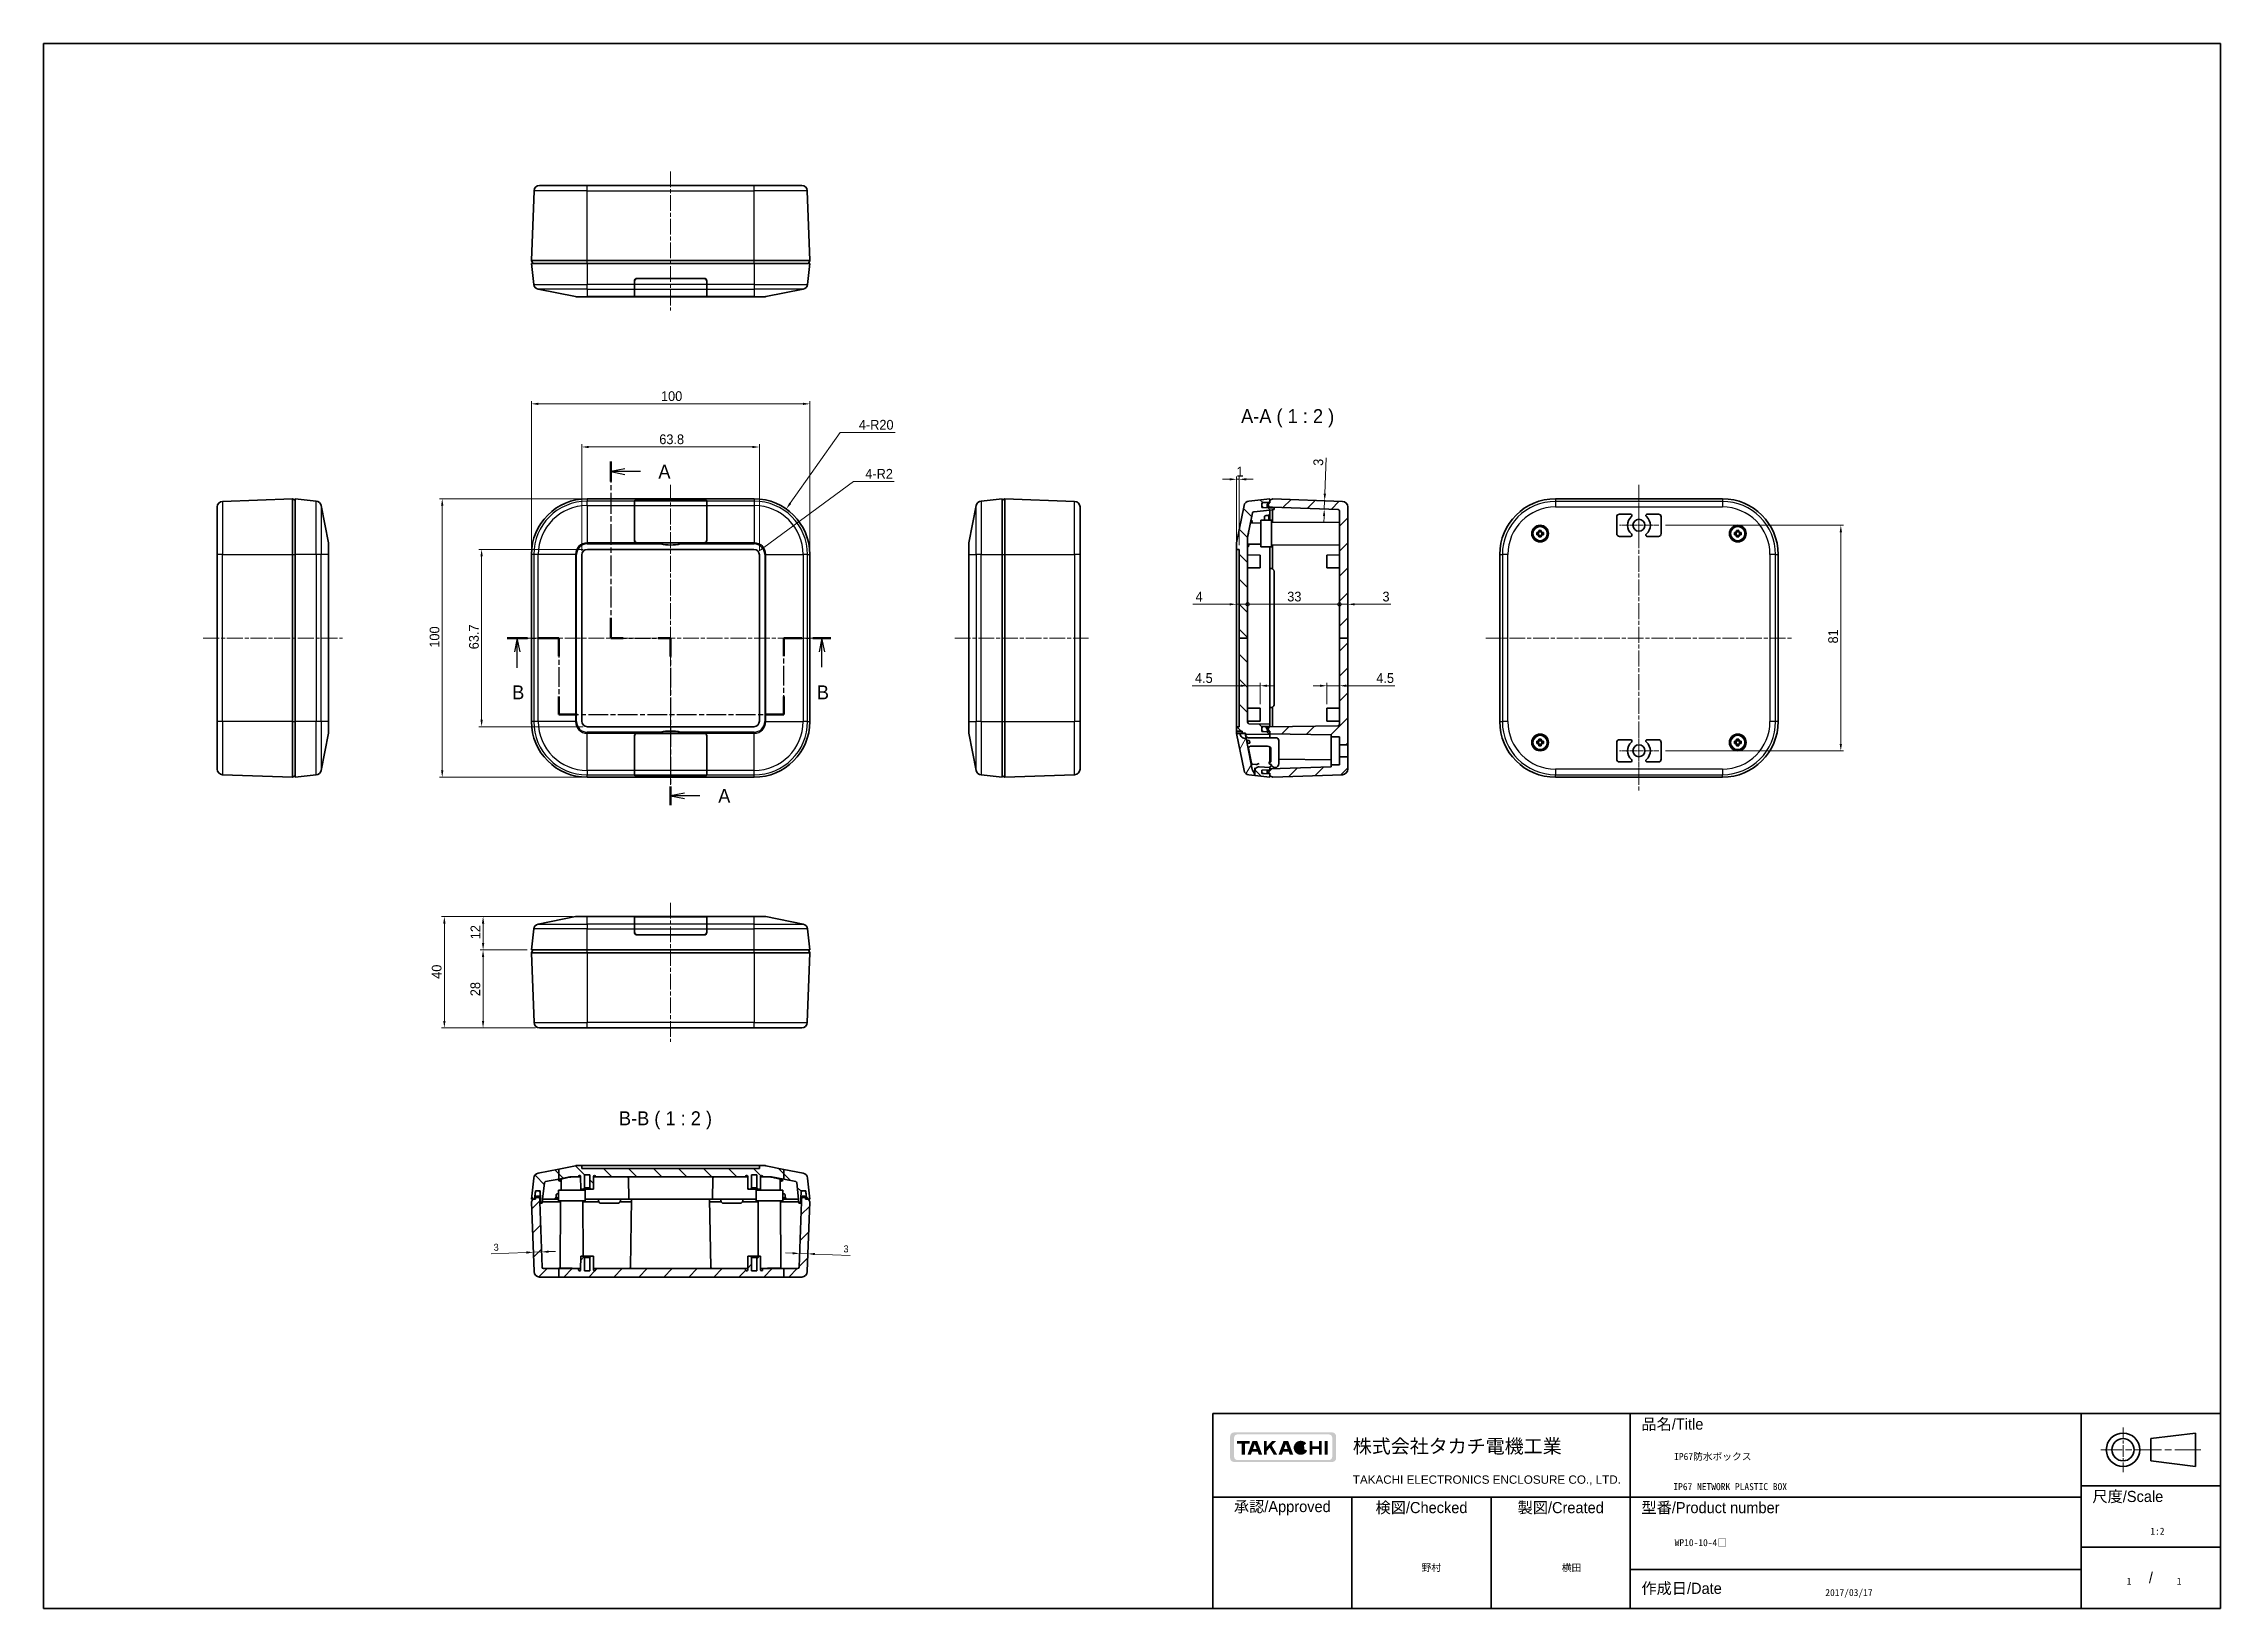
# Model space of a CAD drawing. Header units: millimetres. Extents: x -225 to 2542, y -269 to 293.
# Drawn here: x 176 to 958, y -269 to 293 of the extents above; entities that cross this region are included whole.
import ezdxf
from ezdxf.enums import TextEntityAlignment as Align

# ---------------------------------------------------------------- set-up
doc = ezdxf.new("R2018")
doc.units = ezdxf.units.MM
doc.linetypes.add('CHAIN', pattern=[0.3543, 0.2362, -0.0295, 0.0591, -0.0295])
doc.layers.get('Defpoints').update_dxf_attribs({"lineweight": 25})
for name, color, linetype, lineweight in [('Border (ISO)', 7, 'Continuous', 35), ('Dimension (ISO)', 7, 'Continuous', 18), ('Section Line (ISO)', 7, 'CHAIN', 25), ('Symbol (ISO)', 7, 'Continuous', 18), ('Title (ISO)', 7, 'Continuous', 35), ('Visible (ISO)', 7, 'Continuous', 35), ('Visible Narrow (ISO)', 7, 'Continuous', 25)]:
    doc.layers.add(name, color=color, linetype=linetype, lineweight=lineweight)
for name, color, linetype, lineweight, true_color in [('Center Mark (ISO)', 7, 'Continuous', 18, 0x80ffff), ('Centerline (ISO)', 7, 'Continuous', 18, 0x80ffff), ('Hatch (ISO)', 1, 'Continuous', 18, 0xff0000)]:
    doc.layers.add(name, color=color, linetype=linetype, lineweight=lineweight, true_color=true_color)
doc.styles.add('Note Text (TK)', font='MS PGothic.ttf')
doc.dimstyles.new('Default - Method 1b (TK)', dxfattribs={"dimtxt": 2.5, "dimasz": 2.5, "dimexe": 1, "dimexo": 1.5, "dimgap": 1, "dimtad": 1, "dimtoh": 1, "dimrnd": 1e-08, "dimdsep": 46, "dimtxsty": 'Note Text (TK)', "dimcen": 0.09, "dimdle": 5, "dimclrd": 100, "dimclre": 100, "dimclrt": 7, "dimadec": 1, "dimazin": 1, "dimtfac": 1, "dimtmove": 0, "dimatfit": 3, "dimfxl": 1, "dimtolj": 1, "dimlwd": -1, "dimlwe": -1, "dimarcsym": 0})
pattern_1 = [(45, (147.4036, -285.3023), (-4.49013, 4.49013), [])]
pattern_2 = [(135.0002, (147.4036, -285.3023), (-4.49011, -4.490145), [])]
pattern_3 = [(60, (147.4036, -285.3023), (-5.49926, 3.175), [])]

msp = doc.modelspace()

# ---------------------------------------------------------------- texts
at = {"layer": 'Symbol (ISO)', "color": 7, "char_height": 5, "attachment_point": 7, "style": 'Note Text (TK)'}
for s, insert in [('A-A ( 1 : 2 )', (606.59215, 154.8905)), ('B-B ( 1 : 2 )', (383.09098, -97.27419))]:
    msp.add_mtext(s, dxfattribs=dict(at, insert=insert))

# ---------------------------------------------------------------- blocks, each defined once
blk = doc.blocks.new('図面枠 tk図枠')
at = {"layer": 'Border (ISO)'}
for p, q in [((14.5, 289), (405.5, 289)), ((14.5, 289), (14.5, 8)), ((405.5, 289), (405.5, 8)), ((14.5, 8), (405.5, 8))]:
    blk.add_line(p, q, dxfattribs=at)
blk = doc.blocks.new('表題欄 tk表題欄')
at = {"layer": 'Hatch (ISO)'}
h = blk.add_hatch(color=256, dxfattribs=at)
edge = h.paths.add_edge_path(flags=0)
edge.add_arc((95.58, 236.3), 0.596, 270, 360)
edge.add_line((96.17, 236.3), (96.17, 239.71))
edge.add_arc((95.58, 239.71), 0.596, 0, 90)
edge.add_line((95.58, 240.31), (79.14, 240.31))
edge.add_arc((79.14, 239.71), 0.596, 90, 180)
edge.add_line((78.54, 239.71), (78.54, 236.3))
edge.add_arc((79.14, 236.3), 0.596, 180, 270)
edge.add_line((79.14, 235.7), (95.58, 235.7))
edge = h.paths.add_edge_path()
edge.add_line((77.84, 239.96), (77.84, 236.05))
edge.add_arc((78.54, 236.05), 0.702, 180, 270)
edge.add_line((78.54, 235.35), (96.17, 235.35))
edge.add_arc((96.17, 236.05), 0.702, 270, 360)
edge.add_line((96.87, 236.05), (96.87, 239.96))
edge.add_arc((96.17, 239.96), 0.702, 0, 90)
edge.add_line((96.17, 240.66), (78.54, 240.66))
edge.add_arc((78.54, 239.96), 0.702, 90, 180)
for points in [[(79.07, 239.15), (79.07, 238.66), (79.92, 238.66), (79.92, 236.66), (80.51, 236.66), (80.51, 238.66), (81.36, 238.66), (81.36, 239.15)], [(85.68, 236.66), (84.94, 237.89), (84.42, 237.32), (84.42, 236.66), (83.9, 236.66), (83.9, 239.15), (84.42, 239.15), (84.42, 238.1), (85.39, 239.15), (86.11, 239.15), (85.32, 238.3), (86.3, 236.66)], [(92.09, 239.15), (92.09, 236.66), (92.61, 236.66), (92.61, 237.66), (93.77, 237.66), (93.77, 236.66), (94.29, 236.66), (94.29, 239.15), (93.77, 239.15), (93.77, 238.15), (92.61, 238.15), (92.61, 239.15)], [(94.84, 239.15), (94.84, 236.66), (95.36, 236.66), (95.36, 239.15)]]:
    blk.add_hatch(color=256, dxfattribs=at).paths.add_polyline_path(points)
h = blk.add_hatch(color=256, dxfattribs=at)
h.paths.add_polyline_path([(82.59, 237.71), (81.95, 237.71), (82.27, 238.58)], flags=0)
h.paths.add_polyline_path([(82.78, 237.2), (81.76, 237.2), (81.57, 236.66), (80.95, 236.66), (81.86, 239.15), (82.68, 239.15), (83.59, 236.66), (82.98, 236.66)])
h = blk.add_hatch(color=256, dxfattribs=at)
h.paths.add_polyline_path([(87.53, 237.71), (88.16, 237.71), (87.85, 238.58)], flags=0)
h.paths.add_polyline_path([(87.14, 236.66), (87.34, 237.2), (88.35, 237.2), (88.55, 236.66), (89.17, 236.66), (88.25, 239.15), (87.44, 239.15), (86.52, 236.66)])
h = blk.add_hatch(color=256, dxfattribs=at)
edge = h.paths.add_edge_path()
edge.add_arc((90.52, 237.9), 1.27, 38.5505, 336.582)
edge.add_line((91.69, 237.4), (91.17, 237.62))
edge.add_ellipse((90.52, 237.9), major_axis=(0, -0.8), ratio=0.867347, start_angle=124.651, end_angle=429.4109, ccw=False)
edge.add_line((91.09, 238.36), (91.52, 238.7))
at = {"layer": 'Title (ISO)'}
for p, q in [((74.71, 244.05), (255.71, 244.05)), ((74.71, 209.05), (74.71, 244.05)), ((149.71, 244.05), (149.71, 209.05)), ((230.71, 244.05), (230.71, 209.05)), ((255.71, 244.05), (255.71, 209.05)), ((243.21, 239.55), (251.21, 240.55)), ((243.21, 239.55), (243.21, 235.55)), ((251.21, 234.55), (251.21, 240.55)), ((243.21, 235.55), (251.21, 234.55)), ((230.71, 231.05), (255.71, 231.05)), ((74.71, 229.05), (230.71, 229.05)), ((99.71, 229.05), (99.71, 209.05)), ((124.71, 229.05), (124.71, 209.05)), ((230.71, 220.05), (255.71, 220.05)), ((149.71, 216.05), (230.71, 216.05)), ((255.71, 209.05), (74.71, 209.05))]:
    blk.add_line(p, q, dxfattribs=at)
at = {"layer": 'Title (ISO)', "color": 4, "linetype": 'CHAIN', "lineweight": 18, "ltscale": 8.88956, "true_color": 0x00ffff}
blk.add_line((238.21, 241.55), (238.21, 233.55), dxfattribs=at)
at = {"layer": 'Title (ISO)', "color": 4, "linetype": 'CHAIN', "lineweight": 18, "ltscale": 20.001633, "true_color": 0x00ffff}
blk.add_line((252.21, 237.55), (234.21, 237.55), dxfattribs=at)
at = {"layer": 'Title (ISO)'}
for radius in [3, 2]:
    blk.add_circle((238.21, 237.55), radius, dxfattribs=at)
at = {"layer": 'Title (ISO)', "color": 1, "true_color": 0xff0000, "char_height": 2, "line_spacing_factor": 1.5, "style": 'Note Text (TK)'}
for s, insert, attachment_point in [('\\fＭＳ Ｐゴシック|b0|i0;\\H2.0000;品名/Title', (151.71, 242.05), 4), ('\\fＭＳ Ｐゴシック|b0|i0;\\H2.0000;承認/Approved', (87.21, 227.05), 5), ('\\fＭＳ Ｐゴシック|b0|i0;\\H2.0000;検図/Checked', (112.21, 227.05), 5), ('\\fＭＳ Ｐゴシック|b0|i0;\\H2.0000;製図/Created', (137.21, 227.05), 5), ('\\fＭＳ Ｐゴシック|b0|i0;\\H2.0000;型番/Product number', (151.71, 227.05), 4), ('\\fＭＳ Ｐゴシック|b0|i0;\\H2.0000;尺度/Scale', (232.71, 229.05), 4), ('\\fＭＳ Ｐゴシック|b0|i0;\\H2.0000;作成日/Date', (151.71, 212.55), 4)]:
    blk.add_mtext(s, dxfattribs=dict(at, insert=insert, attachment_point=attachment_point))
at = {"layer": 'Title (ISO)', "color": 7, "line_spacing_factor": 1.5, "style": 'Note Text (TK)'}
for s, insert, char_height, attachment_point in [('株式会社タカチ電機工業', (99.87, 238.05), 2.5, 4), ('\\fArial|b0|i0;\\H1.4986;TAKACHI ELECTRONICS ENCLOSURE CO., LTD.', (99.87, 232.05), 1.4986, 4), ('\\fＭＳ Ｐゴシック|b0|i0;\\H2.0000;/', (243.21, 214.55), 2, 5)]:
    blk.add_mtext(s, dxfattribs=dict(at, insert=insert, char_height=char_height, attachment_point=attachment_point))
at = {"layer": 'Title (ISO)', "color": 7, "lineweight": 30, "flags": 104}
for tag, height, p in [('<品名>', 2.5, (157.58, 236.95)), ('<Title>', 2, (157.45, 231.55)), ('<型番>', 3, (157.67, 221.49))]:
    blk.add_attdef(tag, text='', height=height, dxfattribs=at).set_placement(p, align=Align.MIDDLE_LEFT)
for tag, p in [('<尺度>', (243.36, 223.55)), ('<承認>', (87.21, 217.05)), ('<検図>', (112.22, 217)), ('<製図>', (137.41, 217)), ('作成日', (184.73, 212.53)), ('<ページ_No.>', (238.86, 214.55)), ('<総ページ数>', (247.7, 214.55))]:
    blk.add_attdef(tag, text='', height=2.5, dxfattribs=at).set_placement(p, align=Align.MIDDLE_CENTER)
blk = doc.blocks.new('2dTransSection0')
at = {"layer": 'Section Line (ISO)', "linetype": 'CHAIN', "ltscale": 15.849266}
blk.add_line((116.38, 213.94), (116.38, 182.25), dxfattribs=at)
at = {"layer": 'Section Line (ISO)', "linetype": 'Continuous', "lineweight": 50}
for p, q in [((116.38, 213.94), (116.38, 210.33)), ((116.38, 185.87), (116.38, 182.25)), ((116.38, 182.25), (118.63, 182.25)), ((124.88, 182.25), (127.13, 182.25)), ((127.13, 182.25), (127.13, 178.92)), ((127.13, 155.57), (127.13, 152.24))]:
    blk.add_line(p, q, dxfattribs=at)
at = {"layer": 'Section Line (ISO)', "linetype": 'Continuous'}
for p, q in [((118.88, 212.64), (116.38, 212.14)), ((118.88, 212.14), (116.38, 212.14)), ((116.38, 212.14), (118.88, 211.64)), ((121.7, 212.14), (118.88, 212.14)), ((129.63, 154.41), (127.13, 153.91)), ((129.63, 153.91), (127.13, 153.91)), ((127.13, 153.91), (129.63, 153.41)), ((132.4, 153.91), (129.63, 153.91))]:
    blk.add_line(p, q, dxfattribs=at)
at = {"layer": 'Section Line (ISO)', "linetype": 'CHAIN', "ltscale": 11.995484}
blk.add_line((116.38, 182.25), (127.13, 182.25), dxfattribs=at)
at = {"layer": 'Section Line (ISO)', "linetype": 'CHAIN', "ltscale": 15.058969}
blk.add_line((127.13, 182.25), (127.13, 152.24), dxfattribs=at)
at = {"layer": 'Section Line (ISO)', "char_height": 2.5, "attachment_point": 7, "style": 'Note Text (TK)'}
for insert in [(124.93, 210.89), (135.68, 152.66)]:
    blk.add_mtext('A', dxfattribs=dict(at, insert=insert))
blk = doc.blocks.new('2dTransSection1')
at = {"layer": 'Section Line (ISO)', "linetype": 'CHAIN', "ltscale": 15.92154}
blk.add_line((97.77, 182.25), (107.06, 182.25), dxfattribs=at)
at = {"layer": 'Section Line (ISO)', "linetype": 'Continuous', "lineweight": 50}
for p, q in [((97.77, 182.25), (101.42, 182.25)), ((103.42, 182.25), (107.06, 182.25)), ((107.06, 182.25), (107.06, 179)), ((147.47, 179), (147.47, 182.25)), ((147.47, 182.25), (150.7, 182.25)), ((152.7, 182.25), (155.92, 182.25)), ((107.06, 171.75), (107.06, 168.5)), ((107.06, 168.5), (110.36, 168.5)), ((144.17, 168.5), (147.47, 168.5)), ((147.47, 168.5), (147.47, 171.75))]:
    blk.add_line(p, q, dxfattribs=at)
at = {"layer": 'Section Line (ISO)', "linetype": 'Continuous'}
for p, q in [((99.59, 182.25), (99.09, 179.75)), ((99.59, 179.75), (99.59, 182.25)), ((100.09, 179.75), (99.59, 182.25)), ((154.31, 182.25), (153.81, 179.75)), ((154.31, 179.75), (154.31, 182.25)), ((154.81, 179.75), (154.31, 182.25)), ((99.59, 176.93), (99.59, 179.75)), ((154.31, 177), (154.31, 179.75))]:
    blk.add_line(p, q, dxfattribs=at)
at = {"layer": 'Section Line (ISO)', "linetype": 'CHAIN', "ltscale": 14.817951}
for p, q in [((107.06, 182.25), (107.06, 168.5)), ((147.47, 168.5), (147.47, 182.25))]:
    blk.add_line(p, q, dxfattribs=at)
at = {"layer": 'Section Line (ISO)', "linetype": 'CHAIN', "ltscale": 14.750685}
blk.add_line((147.47, 182.25), (155.92, 182.25), dxfattribs=at)
at = {"layer": 'Section Line (ISO)', "linetype": 'CHAIN', "ltscale": 14.964336}
blk.add_line((107.06, 168.5), (147.47, 168.5), dxfattribs=at)
at = {"layer": 'Section Line (ISO)', "char_height": 2.5, "attachment_point": 7, "style": 'Note Text (TK)'}
for insert in [(98.67, 171.25), (153.39, 171.25)]:
    blk.add_mtext('B', dxfattribs=dict(at, insert=insert))
blk = doc.blocks.new('*D32')
at = {"layer": 'Defpoints', "color": 0, "transparency": 16777216}
for p in [(433.57, 147.81), (369.77, 109.05), (433.57, 109.05)]:
    blk.add_point(p, dxfattribs=at)
at = {"layer": 'Dimension (ISO)', "color": 100, "transparency": 16777216}
for p, q in [((369.77, 110.55), (369.77, 148.81)), ((433.57, 110.55), (433.57, 148.81)), ((372.27, 147.81), (431.07, 147.81))]:
    blk.add_line(p, q, dxfattribs=at)
for points in [[(372.27, 148.22), (372.27, 147.39), (369.77, 147.81)], [(431.07, 148.22), (431.07, 147.39), (433.57, 147.81)]]:
    blk.add_solid(points, dxfattribs=at)
at = {"layer": 'Dimension (ISO)', "color": 7, "transparency": 16777216, "insert": (397.59, 150.56), "char_height": 3.5, "attachment_point": 4, "style": 'Note Text (TK)'}
blk.add_mtext('\\A1;63.8', dxfattribs=at)
blk = doc.blocks.new('*D33')
at = {"layer": 'Defpoints', "color": 0, "transparency": 16777216}
for p in [(451.67, 163.31), (351.67, 109.2), (451.67, 109.2)]:
    blk.add_point(p, dxfattribs=at)
at = {"layer": 'Dimension (ISO)', "color": 100, "transparency": 16777216}
for p, q in [((351.67, 110.7), (351.67, 164.31)), ((451.67, 110.7), (451.67, 164.31)), ((354.17, 163.31), (449.17, 163.31))]:
    blk.add_line(p, q, dxfattribs=at)
for points in [[(354.17, 163.72), (354.17, 162.89), (351.67, 163.31)], [(449.17, 163.72), (449.17, 162.89), (451.67, 163.31)]]:
    blk.add_solid(points, dxfattribs=at)
at = {"layer": 'Dimension (ISO)', "color": 7, "transparency": 16777216, "insert": (398.21, 166.06), "char_height": 3.5, "attachment_point": 4, "style": 'Note Text (TK)'}
blk.add_mtext('\\A1;100', dxfattribs=at)
blk = doc.blocks.new('*D34')
at = {"layer": 'Defpoints', "color": 0, "transparency": 16777216}
for p in [(371.77, 111.05), (333.77, 47.35), (371.77, 47.35)]:
    blk.add_point(p, dxfattribs=at)
at = {"layer": 'Dimension (ISO)', "color": 100, "transparency": 16777216}
for p, q in [((370.27, 111.05), (332.77, 111.05)), ((333.77, 108.55), (333.77, 49.85)), ((370.27, 47.35), (332.77, 47.35))]:
    blk.add_line(p, q, dxfattribs=at)
for points in [[(333.35, 108.55), (334.19, 108.55), (333.77, 111.05)], [(333.35, 49.85), (334.19, 49.85), (333.77, 47.35)]]:
    blk.add_solid(points, dxfattribs=at)
at = {"layer": 'Dimension (ISO)', "color": 7, "transparency": 16777216, "insert": (331.02, 75.16), "char_height": 3.5, "attachment_point": 4, "rotation": 90, "style": 'Note Text (TK)'}
blk.add_mtext('\\A1;63.7', dxfattribs=at)
blk = doc.blocks.new('*D35')
at = {"layer": 'Defpoints', "color": 0, "transparency": 16777216}
for p in [(371.67, 129.2), (319.62, 29.2), (371.67, 29.2)]:
    blk.add_point(p, dxfattribs=at)
at = {"layer": 'Dimension (ISO)', "color": 100, "transparency": 16777216}
for p, q in [((370.17, 129.2), (318.62, 129.2)), ((319.62, 126.7), (319.62, 31.7)), ((370.17, 29.2), (318.62, 29.2))]:
    blk.add_line(p, q, dxfattribs=at)
for points in [[(319.2, 126.7), (320.04, 126.7), (319.62, 129.2)], [(319.2, 31.7), (320.04, 31.7), (319.62, 29.2)]]:
    blk.add_solid(points, dxfattribs=at)
at = {"layer": 'Dimension (ISO)', "color": 7, "transparency": 16777216, "insert": (316.87, 75.74), "char_height": 3.5, "attachment_point": 4, "rotation": 90, "style": 'Note Text (TK)'}
blk.add_mtext('\\A1;100', dxfattribs=at)
blk = doc.blocks.new('*D36')
at = {"layer": 'Defpoints', "color": 0, "transparency": 16777216}
for p in [(433.18, 110.24), (431.57, 109.05)]:
    blk.add_point(p, dxfattribs=at)
at = {"layer": 'Dimension (ISO)', "color": 100, "transparency": 16777216}
for p, q in [((467.36, 135.43), (435.19, 111.72)), ((481.97, 135.43), (467.36, 135.43))]:
    blk.add_line(p, q, dxfattribs=at)
blk.add_solid([(434.94, 112.06), (435.44, 111.39), (433.18, 110.24)], dxfattribs=at)
at = {"layer": 'Dimension (ISO)', "color": 7, "transparency": 16777216, "insert": (471.59, 138.18), "char_height": 3.5, "attachment_point": 4, "style": 'Note Text (TK)'}
blk.add_mtext('\\A1;4-R2', dxfattribs=at)
blk = doc.blocks.new('*D37')
at = {"layer": 'Defpoints', "color": 0, "transparency": 16777216}
for p in [(443.2, 125.54), (431.67, 109.2)]:
    blk.add_point(p, dxfattribs=at)
at = {"layer": 'Dimension (ISO)', "color": 100, "transparency": 16777216}
for p, q in [((462.59, 153.02), (444.64, 127.58)), ((482.29, 153.02), (462.59, 153.02))]:
    blk.add_line(p, q, dxfattribs=at)
blk.add_solid([(444.3, 127.83), (444.98, 127.34), (443.2, 125.54)], dxfattribs=at)
at = {"layer": 'Dimension (ISO)', "color": 7, "transparency": 16777216, "insert": (469.28, 155.77), "char_height": 3.5, "attachment_point": 4, "style": 'Note Text (TK)'}
blk.add_mtext('\\A1;4-R20', dxfattribs=at)
blk = doc.blocks.new('*D38')
at = {"layer": 'Defpoints', "color": 0, "transparency": 16777216}
for p in [(367.87, -20.82), (334.3, -32.82), (351.67, -32.82)]:
    blk.add_point(p, dxfattribs=at)
at = {"layer": 'Dimension (ISO)', "color": 100, "transparency": 16777216}
for p, q in [((366.37, -20.82), (333.3, -20.82)), ((334.3, -23.32), (334.3, -30.32)), ((350.17, -32.82), (333.3, -32.82))]:
    blk.add_line(p, q, dxfattribs=at)
for points in [[(333.88, -23.32), (334.72, -23.32), (334.3, -20.82)], [(333.88, -30.32), (334.72, -30.32), (334.3, -32.82)]]:
    blk.add_solid(points, dxfattribs=at)
at = {"layer": 'Dimension (ISO)', "color": 7, "transparency": 16777216, "insert": (331.55, -28.97), "char_height": 3.5, "attachment_point": 4, "rotation": 90, "style": 'Note Text (TK)'}
blk.add_mtext('\\A1;12', dxfattribs=at)
blk = doc.blocks.new('*D39')
at = {"layer": 'Defpoints', "color": 0, "transparency": 16777216}
for p in [(351.67, -32.82), (334.29, -60.82), (354.6, -60.82)]:
    blk.add_point(p, dxfattribs=at)
at = {"layer": 'Dimension (ISO)', "color": 100, "transparency": 16777216}
for p, q in [((350.17, -32.82), (333.29, -32.82)), ((334.29, -35.32), (334.29, -58.32)), ((353.1, -60.82), (333.29, -60.82))]:
    blk.add_line(p, q, dxfattribs=at)
for points in [[(333.88, -35.32), (334.71, -35.32), (334.29, -32.82)], [(333.88, -58.32), (334.71, -58.32), (334.29, -60.82)]]:
    blk.add_solid(points, dxfattribs=at)
at = {"layer": 'Dimension (ISO)', "color": 7, "transparency": 16777216, "insert": (331.54, -49.42), "char_height": 3.5, "attachment_point": 4, "rotation": 90, "style": 'Note Text (TK)'}
blk.add_mtext('\\A1;28', dxfattribs=at)
blk = doc.blocks.new('*D40')
at = {"layer": 'Defpoints', "color": 0, "transparency": 16777216}
for p in [(367.87, -20.82), (320.39, -60.82), (354.6, -60.82)]:
    blk.add_point(p, dxfattribs=at)
at = {"layer": 'Dimension (ISO)', "color": 100, "transparency": 16777216}
for p, q in [((366.37, -20.82), (319.39, -20.82)), ((320.39, -23.32), (320.39, -58.32)), ((353.1, -60.82), (319.39, -60.82))]:
    blk.add_line(p, q, dxfattribs=at)
for points in [[(319.98, -23.32), (320.81, -23.32), (320.39, -20.82)], [(319.98, -58.32), (320.81, -58.32), (320.39, -60.82)]]:
    blk.add_solid(points, dxfattribs=at)
at = {"layer": 'Dimension (ISO)', "color": 7, "transparency": 16777216, "insert": (317.64, -43.18), "char_height": 3.5, "attachment_point": 4, "rotation": 90, "style": 'Note Text (TK)'}
blk.add_mtext('\\A1;40', dxfattribs=at)
blk = doc.blocks.new('*D41')
at = {"layer": 'Defpoints', "color": 0, "transparency": 16777216}
for p in [(447.95, -142.63), (450.95, -142.74), (450.98, -141.94)]:
    blk.add_point(p, dxfattribs=at)
at = {"layer": 'Dimension (ISO)', "color": 100, "transparency": 16777216}
for p, q in [((445.48, -141.74), (442.98, -141.65)), ((447.98, -141.83), (450.98, -141.94)), ((453.48, -142.03), (466.14, -142.5))]:
    blk.add_line(p, q, dxfattribs=at)
for points in [[(445.5, -141.32), (445.47, -142.15), (447.98, -141.83)], [(453.49, -141.62), (453.46, -142.45), (450.98, -141.94)]]:
    blk.add_solid(points, dxfattribs=at)
at = {"layer": 'Dimension (ISO)', "color": 7, "transparency": 16777216, "insert": (463.78, -140.16), "char_height": 2.5, "attachment_point": 4, "rotation": 357.8789, "style": 'Note Text (TK)'}
blk.add_mtext('\\A1;3', dxfattribs=at)
blk = doc.blocks.new('*D42')
at = {"layer": 'Defpoints', "color": 0, "transparency": 16777216}
for p in [(352.34, -141.38), (352.39, -142.71), (355.39, -142.6)]:
    blk.add_point(p, dxfattribs=at)
at = {"layer": 'Dimension (ISO)', "color": 100, "transparency": 16777216}
for p, q in [((349.84, -141.47), (337.18, -141.94)), ((355.34, -141.27), (352.34, -141.38)), ((357.84, -141.17), (360.33, -141.08))]:
    blk.add_line(p, q, dxfattribs=at)
for points in [[(357.82, -140.76), (357.85, -141.59), (355.34, -141.27)], [(349.83, -141.05), (349.86, -141.89), (352.34, -141.38)]]:
    blk.add_solid(points, dxfattribs=at)
at = {"layer": 'Dimension (ISO)', "color": 7, "transparency": 16777216, "insert": (338.09, -139.65), "char_height": 2.5, "attachment_point": 4, "rotation": 2.1211, "style": 'Note Text (TK)'}
blk.add_mtext('\\A1;3', dxfattribs=at)
blk = doc.blocks.new('*D24')
at = {"layer": 'Defpoints', "color": 0, "transparency": 16777216}
for p in [(604.93, 136.21), (604.93, 111.05), (605.93, 111.05)]:
    blk.add_point(p, dxfattribs=at)
at = {"layer": 'Dimension (ISO)', "color": 100, "transparency": 16777216}
for p, q in [((602.43, 136.21), (599.93, 136.21)), ((604.93, 112.55), (604.93, 137.21)), ((605.93, 136.21), (604.93, 136.21)), ((605.93, 112.55), (605.93, 137.21)), ((608.43, 136.21), (610.93, 136.21))]:
    blk.add_line(p, q, dxfattribs=at)
for points in [[(602.43, 136.63), (602.43, 135.79), (604.93, 136.21)], [(608.43, 136.63), (608.43, 135.79), (605.93, 136.21)]]:
    blk.add_solid(points, dxfattribs=at)
at = {"layer": 'Dimension (ISO)', "color": 7, "transparency": 16777216, "insert": (604.91, 138.96), "char_height": 3.5, "attachment_point": 4, "style": 'Note Text (TK)'}
blk.add_mtext('\\A1;1', dxfattribs=at)
blk = doc.blocks.new('*D25')
at = {"layer": 'Defpoints', "color": 0, "transparency": 16777216}
for p in [(636.59, 128.51), (638.85, 125.42), (638.96, 128.42)]:
    blk.add_point(p, dxfattribs=at)
at = {"layer": 'Dimension (ISO)', "color": 100, "transparency": 16777216}
for p, q in [((636.68, 131.01), (637.16, 143.96)), ((636.47, 125.51), (636.59, 128.51)), ((636.38, 123.01), (636.29, 120.52))]:
    blk.add_line(p, q, dxfattribs=at)
for points in [[(635.97, 123.03), (636.8, 123), (636.47, 125.51)], [(636.26, 131.02), (637.09, 130.99), (636.59, 128.51)]]:
    blk.add_solid(points, dxfattribs=at)
at = {"layer": 'Dimension (ISO)', "color": 7, "transparency": 16777216, "insert": (634.3, 141.04), "char_height": 3.5, "attachment_point": 4, "rotation": 87.8789, "style": 'Note Text (TK)'}
blk.add_mtext('\\A1;3', dxfattribs=at)
blk = doc.blocks.new('_DotSmall')
at = {"color": 0, "linetype": 'ByBlock', "const_width": 0.5}
blk.add_lwpolyline([(-0.0625, 0, 1), (0.0625, 0, 1)], format="xyb", close=True, dxfattribs=at)
blk = doc.blocks.new('*D26')
at = {"layer": 'Defpoints', "color": 0, "transparency": 16777216}
for p in [(604.93, 109.05), (608.93, 91.32), (608.93, 79.2)]:
    blk.add_point(p, dxfattribs=at)
at = {"layer": 'Dimension (ISO)', "color": 100, "transparency": 16777216}
for p, q in [((602.43, 91.32), (589.25, 91.32)), ((608.93, 91.32), (604.93, 91.32)), ((608.93, 91.32), (613.93, 91.32))]:
    blk.add_line(p, q, dxfattribs=at)
blk.add_solid([(602.43, 91.74), (602.43, 90.91), (604.93, 91.32)], dxfattribs=at)
at = {"layer": 'Dimension (ISO)', "color": 100, "transparency": 16777216, "xscale": 2.5, "yscale": 2.5, "zscale": 2.5, "rotation": 180}
blk.add_blockref('_DotSmall', (608.93, 91.32), dxfattribs=at)
at = {"layer": 'Dimension (ISO)', "color": 7, "transparency": 16777216, "insert": (590.25, 94.07), "char_height": 3.5, "attachment_point": 4, "style": 'Note Text (TK)'}
blk.add_mtext('\\A1;4', dxfattribs=at)
blk = doc.blocks.new('*D27')
at = {"layer": 'Defpoints', "color": 0, "transparency": 16777216}
for p in [(641.93, 91.32), (608.93, 79.2), (641.93, 79.2)]:
    blk.add_point(p, dxfattribs=at)
at = {"layer": 'Dimension (ISO)', "color": 100, "transparency": 16777216}
blk.add_line((608.93, 91.32), (641.93, 91.32), dxfattribs=at)
at = {"layer": 'Dimension (ISO)', "color": 100, "transparency": 16777216, "xscale": 2.5, "yscale": 2.5, "zscale": 2.5, "rotation": 180}
blk.add_blockref('_DotSmall', (608.93, 91.32), dxfattribs=at)
at = {"layer": 'Dimension (ISO)', "color": 100, "transparency": 16777216, "xscale": 2.5, "yscale": 2.5, "zscale": 2.5}
blk.add_blockref('_DotSmall', (641.93, 91.32), dxfattribs=at)
at = {"layer": 'Dimension (ISO)', "color": 7, "transparency": 16777216, "insert": (623.17, 94.07), "char_height": 3.5, "attachment_point": 4, "style": 'Note Text (TK)'}
blk.add_mtext('\\A1;33', dxfattribs=at)
blk = doc.blocks.new('*D28')
at = {"layer": 'Defpoints', "color": 0, "transparency": 16777216}
for p in [(644.93, 91.32), (641.93, 79.2), (644.93, 79.2)]:
    blk.add_point(p, dxfattribs=at)
at = {"layer": 'Dimension (ISO)', "color": 100, "transparency": 16777216}
for p, q in [((641.93, 91.32), (639.43, 91.32)), ((641.93, 91.32), (644.93, 91.32)), ((647.43, 91.32), (660.4, 91.32))]:
    blk.add_line(p, q, dxfattribs=at)
blk.add_solid([(647.43, 91.74), (647.43, 90.91), (644.93, 91.32)], dxfattribs=at)
at = {"layer": 'Dimension (ISO)', "color": 100, "transparency": 16777216, "xscale": 2.5, "yscale": 2.5, "zscale": 2.5}
blk.add_blockref('_DotSmall', (641.93, 91.32), dxfattribs=at)
at = {"layer": 'Dimension (ISO)', "color": 7, "transparency": 16777216, "insert": (657.37, 94.07), "char_height": 3.5, "attachment_point": 4, "style": 'Note Text (TK)'}
blk.add_mtext('\\A1;3', dxfattribs=at)
blk = doc.blocks.new('*D29')
at = {"layer": 'Defpoints', "color": 0, "transparency": 16777216}
for p in [(641.93, 62.06), (641.93, 61.31), (637.43, 54)]:
    blk.add_point(p, dxfattribs=at)
at = {"layer": 'Dimension (ISO)', "color": 100, "transparency": 16777216}
for p, q in [((637.43, 55.5), (637.43, 63.06)), ((634.93, 62.06), (632.43, 62.06)), ((637.43, 62.06), (641.93, 62.06)), ((644.43, 62.06), (661.84, 62.06))]:
    blk.add_line(p, q, dxfattribs=at)
for points in [[(634.93, 62.48), (634.93, 61.65), (637.43, 62.06)], [(644.43, 62.48), (644.43, 61.65), (641.93, 62.06)]]:
    blk.add_solid(points, dxfattribs=at)
at = {"layer": 'Dimension (ISO)', "color": 7, "transparency": 16777216, "insert": (655.15, 64.81), "char_height": 3.5, "attachment_point": 4, "style": 'Note Text (TK)'}
blk.add_mtext('\\A1;4.5', dxfattribs=at)
blk = doc.blocks.new('*D30')
at = {"layer": 'Defpoints', "color": 0, "transparency": 16777216}
for p in [(608.93, 62.06), (608.93, 54.02), (613.43, 54)]:
    blk.add_point(p, dxfattribs=at)
at = {"layer": 'Dimension (ISO)', "color": 100, "transparency": 16777216}
for p, q in [((608.93, 55.52), (608.93, 63.06)), ((613.43, 55.5), (613.43, 63.06)), ((606.43, 62.06), (589.03, 62.06)), ((613.43, 62.06), (608.93, 62.06)), ((615.93, 62.06), (618.43, 62.06))]:
    blk.add_line(p, q, dxfattribs=at)
for points in [[(606.43, 62.48), (606.43, 61.65), (608.93, 62.06)], [(615.93, 62.48), (615.93, 61.65), (613.43, 62.06)]]:
    blk.add_solid(points, dxfattribs=at)
at = {"layer": 'Dimension (ISO)', "color": 7, "transparency": 16777216, "insert": (590.03, 64.81), "char_height": 3.5, "attachment_point": 4, "style": 'Note Text (TK)'}
blk.add_mtext('\\A1;4.5', dxfattribs=at)
blk = doc.blocks.new('*D31')
at = {"layer": 'Defpoints', "color": 0, "transparency": 16777216}
for p in [(757.51, 119.7), (757.51, 38.7), (822.03, 38.7)]:
    blk.add_point(p, dxfattribs=at)
at = {"layer": 'Dimension (ISO)', "color": 100, "transparency": 16777216}
for p, q in [((759.01, 119.7), (823.03, 119.7)), ((822.03, 117.2), (822.03, 41.2)), ((759.01, 38.7), (823.03, 38.7))]:
    blk.add_line(p, q, dxfattribs=at)
for points in [[(821.61, 117.2), (822.45, 117.2), (822.03, 119.7)], [(821.61, 41.2), (822.45, 41.2), (822.03, 38.7)]]:
    blk.add_solid(points, dxfattribs=at)
at = {"layer": 'Dimension (ISO)', "color": 7, "transparency": 16777216, "insert": (819.28, 77.25), "char_height": 3.5, "attachment_point": 4, "rotation": 90, "style": 'Note Text (TK)'}
blk.add_mtext('\\A1;81', dxfattribs=at)

# ---------------------------------------------------------------- dimensions: what is measured, and where the dimension line sits
at = {"layer": 'Dimension (ISO)', "color": 100, "true_color": 0x00ff3f}
for base, p1, p2, angle, override, picture, middle in [((451.66979, 163.30749), (351.66979, 109.20043), (451.66979, 109.20043), 180, {"dimtxt": 3.5, "dimtoh": 0, "dimdec": 2, "dimtp": 0, "dimtm": 0, "dimtdec": 2, "dimtofl": 0, "dimatfit": 1}, '*D33', (401.66979, 163.30749)), ((433.56979, 147.80547), (369.76979, 109.05043), (433.56979, 109.05043), 180, {"dimtxt": 3.5, "dimtoh": 0, "dimdec": 2, "dimtp": 0, "dimtm": 0, "dimtdec": 2, "dimtofl": 0, "dimatfit": 1}, '*D32', (401.66979, 147.80547)), ((604.93431, 136.21027), (605.93431, 111.05043), (604.93431, 111.05043), 180, {"dimtxt": 3.5, "dimtoh": 0, "dimdec": 2, "dimtp": 0, "dimtm": 0, "dimtdec": 2, "dimtofl": 1, "dimatfit": 1}, '*D24', (605.43431, 136.21027)), ((636.58591, 128.50963), (638.84835, 125.42378), (638.95939, 128.42173), 267.8789036, {"dimtxt": 3.5, "dimtoh": 0, "dimdec": 2, "dimse1": 1, "dimse2": 1, "dimtp": 0, "dimtm": 0, "dimtdec": 2, "dimtofl": 1, "dimatfit": 1}, '*D25', (637.08367, 141.94928)), ((319.61861, 29.20043), (371.66979, 129.20043), (371.66979, 29.20043), 90, {"dimtxt": 3.5, "dimtoh": 0, "dimdec": 2, "dimtp": 0, "dimtm": 0, "dimtdec": 2, "dimtofl": 0, "dimatfit": 1}, '*D35', (319.61861, 79.20043)), ((822.02961, 38.70043), (757.50873, 119.70043), (757.50873, 38.70043), 90, {"dimtxt": 3.5, "dimtoh": 0, "dimdec": 2, "dimtp": 0, "dimtm": 0, "dimtdec": 2, "dimtofl": 0, "dimatfit": 1}, '*D31', (822.02961, 79.20043)), ((333.76979, 47.35043), (371.76979, 111.05043), (371.76979, 47.35043), 90, {"dimtxt": 3.5, "dimtoh": 0, "dimdec": 2, "dimtp": 0, "dimtm": 0, "dimtdec": 2, "dimtofl": 0, "dimatfit": 1}, '*D34', (333.76979, 79.20043)), ((608.93431, 91.32334), (604.93431, 109.05043), (608.93431, 79.20043), 180, {"dimtxt": 3.5, "dimtoh": 0, "dimdec": 2, "dimblk2": 'DotSmall', "dimsah": 1, "dimdle": 0, "dimse1": 1, "dimse2": 1, "dimtp": 0, "dimtm": 0, "dimtdec": 2, "dimtofl": 1, "dimatfit": 1}, '*D26', (591.35761, 91.32334)), ((641.93431, 91.32334), (608.93431, 79.20043), (641.93431, 79.20043), 180, {"dimtxt": 3.5, "dimtoh": 0, "dimdec": 2, "dimblk1": 'DotSmall', "dimblk2": 'DotSmall', "dimsah": 1, "dimdle": 0, "dimse1": 1, "dimse2": 1, "dimtp": 0, "dimtm": 0, "dimtdec": 2, "dimtofl": 0, "dimatfit": 1}, '*D27', (625.45431, 91.32334)), ((644.93431, 91.32334), (641.93431, 79.20043), (644.93431, 79.20043), 180, {"dimtxt": 3.5, "dimtoh": 0, "dimdec": 2, "dimblk1": 'DotSmall', "dimsah": 1, "dimdle": 0, "dimse1": 1, "dimse2": 1, "dimtp": 0, "dimtm": 0, "dimtdec": 2, "dimtofl": 1, "dimatfit": 1}, '*D28', (658.38318, 91.32334)), ((608.93431, 62.06421), (613.43431, 54.00043), (608.93431, 54.024), 180, {"dimtxt": 3.5, "dimtoh": 0, "dimdec": 2, "dimtp": 0, "dimtm": 0, "dimtdec": 2, "dimtofl": 1, "dimatfit": 1}, '*D30', (592.87181, 62.06421)), ((641.93431, 62.06421), (637.43431, 54.00043), (641.93431, 61.3134), 180, {"dimtxt": 3.5, "dimtoh": 0, "dimdec": 2, "dimse2": 1, "dimtp": 0, "dimtm": 0, "dimtdec": 2, "dimtofl": 1, "dimatfit": 1}, '*D29', (657.99681, 62.06421)), ((320.39279, -60.81807), (367.86782, -20.81807), (354.59708, -60.81807), 90, {"dimtxt": 3.5, "dimtoh": 0, "dimdec": 2, "dimtp": 0, "dimtm": 0, "dimtdec": 2, "dimtofl": 0, "dimatfit": 1}, '*D40', (320.39279, -40.81807)), ((334.29896, -32.81807), (367.86782, -20.81807), (351.66979, -32.81807), 90, {"dimtxt": 3.5, "dimtoh": 0, "dimdec": 2, "dimtp": 0, "dimtm": 0, "dimtdec": 2, "dimtofl": 1, "dimatfit": 1}, '*D38', (334.29896, -26.81807)), ((334.293, -60.81807), (351.66979, -32.81807), (354.59708, -60.81807), 270, {"dimtxt": 3.5, "dimtoh": 0, "dimdec": 2, "dimtp": 0, "dimtm": 0, "dimtdec": 2, "dimtofl": 0, "dimatfit": 1}, '*D39', (334.293, -47.12242)), ((352.34023, -141.37813), (355.3875, -142.59884), (352.38955, -142.70987), 2.1210964, {"dimtoh": 0, "dimdec": 2, "dimse1": 1, "dimse2": 1, "dimtp": 0, "dimtm": 0, "dimtdec": 2, "dimtofl": 1, "dimatfit": 1}, '*D42', (338.90058, -141.8759)), ((450.97846, -141.94187), (447.95087, -142.63139), (450.94881, -142.74242), 177.8789036, {"dimtoh": 0, "dimdec": 2, "dimse1": 1, "dimse2": 1, "dimtp": 0, "dimtm": 0, "dimtdec": 2, "dimtofl": 1, "dimatfit": 1}, '*D41', (464.41811, -142.43964))]:
    dim = msp.add_linear_dim(base=base, p1=p1, p2=p2, angle=angle, dimstyle='Default - Method 1b (TK)', override=override, dxfattribs=at)
    dim.commit()
    dim.dimension.update_dxf_attribs({"geometry": picture, "text_midpoint": middle, "dimtype": 160})
for center, mpoint, picture, middle in [((431.66979, 109.20043), (443.19998, 125.54224), '*D37', (475.78727, 153.02402)), ((431.56979, 109.05043), (433.1797, 110.23711), '*D36', (476.77785, 135.43379))]:
    dim = msp.add_radius_dim(center=center, mpoint=mpoint, text='4-<>', dimstyle='Default - Method 1b (TK)', override={"dimtxt": 3.5, "dimtih": 1, "dimdec": 2, "dimcen": 0, "dimtp": 0, "dimtm": 0, "dimtdec": 2, "dimtofl": 0}, dxfattribs=at)
    dim.commit()
    dim.dimension.update_dxf_attribs({"geometry": picture, "text_midpoint": middle, "dimtype": 164})

# ---------------------------------------------------------------- hatches: boundary and pattern name
at = {"layer": 'Hatch (ISO)'}
h = msp.add_hatch(dxfattribs=at)
h.set_pattern_fill('ANSI31', color=256, scale=50.8, angle=90.00021046, style=0)
h.set_pattern_definition(pattern_2)
edge = h.paths.add_edge_path()
edge.add_line((605.93431, 79.20043), (608.93431, 79.20043))
edge.add_line((608.93431, 79.20043), (608.93431, 115.32416))
edge.add_ellipse((609.23431, 115.32416), major_axis=(-0.3, 0), ratio=1, start_angle=348.69006753, end_angle=360, ccw=False)
edge.add_line((608.94014, 115.383), (610.68983, 124.13145))
edge.add_ellipse((611.18012, 124.03339), major_axis=(-0.49029, 0.09806), ratio=1, start_angle=287.65012422, end_angle=360, ccw=False)
edge.add_line((611.1249, 124.53033), (616.93431, 125.17582))
edge.add_line((616.93431, 125.17582), (618.43431, 125.30705))
edge.add_line((618.43431, 125.30705), (618.43431, 125.8692))
edge.add_line((618.43431, 125.8692), (616.93431, 126.00043))
edge.add_line((616.93431, 126.00043), (614.03431, 126.1017))
edge.add_line((614.03431, 126.1017), (614.03431, 126.6199))
edge.add_line((614.03431, 126.6199), (614.03431, 127.32752))
edge.add_line((614.03431, 127.32752), (614.03431, 127.79765))
edge.add_line((614.03431, 127.79765), (614.93858, 127.86088))
edge.add_line((614.93858, 127.86088), (616.53431, 127.97246))
edge.add_line((616.53431, 127.97246), (616.93431, 128.00043))
edge.add_line((616.93431, 128.00043), (616.93431, 128.70043))
edge.add_line((616.93431, 128.70043), (616.93431, 129.20043))
edge.add_line((616.93431, 129.20043), (609.3878, 128.36193))
edge.add_ellipse((609.60867, 126.37417), major_axis=(-0.22086, 1.98777), ratio=1, start_angle=0, end_angle=72.34987578)
edge.add_line((607.64751, 126.7664), (604.97315, 113.39463))
edge.add_ellipse((606.93431, 113.0024), major_axis=(-1.96116, 0.39223), ratio=1, start_angle=0, end_angle=11.30993247)
edge.add_line((604.93431, 113.0024), (604.93431, 111.05043))
edge.add_line((604.93431, 111.05043), (605.93431, 111.05043))
edge.add_line((605.93431, 111.05043), (605.93431, 79.20043))
edge = h.paths.add_edge_path()
edge.add_ellipse((613.03431, 31.46949), major_axis=(0.10463, 1.49635), ratio=1, start_angle=0, end_angle=94)
edge.add_line((611.53431, 31.46949), (611.53431, 29.80043))
edge.add_line((611.53431, 29.80043), (616.93431, 29.20043))
edge.add_line((616.93431, 29.20043), (616.93431, 29.70043))
edge.add_line((616.93431, 29.70043), (616.93431, 30.40043))
edge.add_line((616.93431, 30.40043), (614.03431, 30.60322))
edge.add_line((614.03431, 30.60322), (614.03431, 31.79916))
edge.add_line((614.03431, 31.79916), (616.93431, 31.90043))
edge.add_line((616.93431, 31.90043), (616.93431, 32.20043))
edge.add_line((616.93431, 32.20043), (616.93431, 32.70043))
edge.add_line((616.93431, 32.70043), (613.13895, 32.96583))
edge = h.paths.add_edge_path()
edge.add_line((605.93431, 79.20043), (605.93431, 47.35043))
edge.add_line((605.93431, 47.35043), (604.93431, 47.35043))
edge.add_line((604.93431, 47.35043), (604.93431, 45.80624))
edge.add_line((604.93431, 45.80624), (606.93431, 45.80624))
edge.add_line((606.93431, 45.80624), (606.93431, 45.00624))
edge.add_line((606.93431, 45.00624), (608.13454, 45.00624))
edge.add_line((608.13454, 45.00624), (608.14428, 44.95758))
edge.add_ellipse((608.63457, 45.05564), major_axis=(-0.49029, -0.09806), ratio=1, start_angle=0, end_angle=79.69006753)
edge.add_line((608.64329, 44.55571), (616.93431, 44.70043))
edge.add_line((616.93431, 44.70043), (616.93431, 44.80043))
edge.add_line((616.93431, 44.80043), (616.93431, 45.50043))
edge.add_line((616.93431, 45.50043), (614.03431, 45.6017))
edge.add_line((614.03431, 45.6017), (614.03431, 46.17335))
edge.add_line((614.03431, 46.17335), (614.03431, 46.88096))
edge.add_line((614.03431, 46.88096), (614.03431, 47.39916))
edge.add_line((614.03431, 47.39916), (616.93431, 47.50043))
edge.add_line((616.93431, 47.50043), (616.93431, 48.30043))
edge.add_line((616.93431, 48.30043), (609.42559, 48.4315))
edge.add_ellipse((609.43431, 48.93142), major_axis=(-0.00873, -0.49992), ratio=1, start_angle=271, end_angle=360, ccw=False)
edge.add_line((608.93431, 48.93142), (608.93431, 79.20043))
edge.add_line((608.93431, 79.20043), (605.93431, 79.20043))
h = msp.add_hatch(dxfattribs=at)
h.set_pattern_fill('ANSI31', color=256, scale=50.8, angle=75.00017538, style=0)
h.set_pattern_definition([(120.0002, (147.4036, -285.3023), (-5.49925, -3.17502), [])])
edge = h.paths.add_edge_path()
edge.add_line((616.53431, 127.60043), (616.53431, 127.6299))
edge.add_line((616.53431, 127.6299), (616.53431, 127.97246))
edge.add_line((616.53431, 127.97246), (616.53431, 127.98647))
edge.add_line((616.53431, 127.98647), (614.93858, 127.86088))
edge.add_line((614.93858, 127.86088), (614.49508, 127.82598))
edge.add_ellipse((614.53431, 127.32752), major_axis=(-0.03923, 0.49846), ratio=1, start_angle=0, end_angle=85.5)
edge.add_line((614.03431, 127.32752), (614.03431, 126.6199))
edge.add_ellipse((614.53431, 126.6199), major_axis=(-0.5, 0), ratio=1, start_angle=0, end_angle=87)
edge.add_line((614.50814, 126.12059), (616.53431, 126.0144))
edge.add_line((616.53431, 126.0144), (616.53431, 126.27097))
edge.add_line((616.53431, 126.27097), (616.53431, 126.40043))
edge.add_ellipse((617.33431, 127.00043), major_axis=(-0.8, -0.6), ratio=1, start_angle=286.26020471, end_angle=360, ccw=False)
edge = h.paths.add_edge_path()
edge.add_ellipse((614.53431, 46.88096), major_axis=(-0.02617, 0.49931), ratio=1, start_angle=0, end_angle=87)
edge.add_line((614.03431, 46.88096), (614.03431, 46.17335))
edge.add_ellipse((614.53431, 46.17335), major_axis=(-0.5, 0), ratio=1, start_angle=0, end_angle=85.5)
edge.add_line((614.49508, 45.67489), (616.53431, 45.5144))
edge.add_line((616.53431, 45.5144), (616.53431, 45.87097))
edge.add_line((616.53431, 45.87097), (616.53431, 45.90043))
edge.add_ellipse((617.33431, 46.50043), major_axis=(-0.8, -0.6), ratio=1, start_angle=286.26020471, end_angle=360, ccw=False)
edge.add_line((616.53431, 47.10043), (616.53431, 47.2299))
edge.add_line((616.53431, 47.2299), (616.53431, 47.48647))
edge.add_line((616.53431, 47.48647), (614.50814, 47.38028))
h = msp.add_hatch(dxfattribs=at)
h.set_pattern_fill('ANSI31', color=256, scale=50.8, style=0)
h.set_pattern_definition(pattern_1)
edge = h.paths.add_edge_path()
edge.add_line((641.93431, 79.20043), (644.93431, 79.20043))
edge.add_line((644.93431, 79.20043), (644.93431, 40.85043))
edge.add_line((644.93431, 40.85043), (641.93431, 40.85043))
edge.add_line((641.93431, 40.85043), (641.93431, 43.70043))
edge.add_line((641.93431, 43.70043), (638.93431, 43.70043))
edge.add_line((638.93431, 43.70043), (638.93431, 44.41642))
edge.add_line((638.93431, 44.41642), (616.93431, 44.80043))
edge.add_line((616.93431, 44.80043), (616.93431, 45.50043))
edge.add_line((616.93431, 45.50043), (616.93431, 45.80043))
edge.add_line((616.93431, 45.80043), (616.53431, 45.87097))
edge.add_line((616.53431, 45.87097), (616.01695, 45.96219))
edge.add_ellipse((616.03431, 46.06067), major_axis=(-0.1, 0), ratio=1, start_angle=0, end_angle=80, ccw=False)
edge.add_line((615.93431, 46.06067), (615.93431, 47.0402))
edge.add_ellipse((616.03431, 47.0402), major_axis=(-0.01736, 0.09848), ratio=1, start_angle=0, end_angle=80, ccw=False)
edge.add_line((616.01695, 47.13868), (616.53431, 47.2299))
edge.add_line((616.53431, 47.2299), (616.93431, 47.30043))
edge.add_line((616.93431, 47.30043), (641.44304, 47.72824))
edge.add_ellipse((641.43431, 48.22816), major_axis=(0.5, 0), ratio=1, start_angle=271, end_angle=360)
edge.add_line((641.93431, 48.22816), (641.93431, 79.20043))
edge = h.paths.add_edge_path()
edge.add_line((616.93431, 31.70043), (616.01695, 31.53868))
edge.add_ellipse((616.03431, 31.4402), major_axis=(-0.01736, 0.09848), ratio=1, start_angle=0, end_angle=80)
edge.add_line((615.93431, 31.4402), (615.93431, 30.96067))
edge.add_ellipse((616.03431, 30.96067), major_axis=(-0.1, 0), ratio=1, start_angle=0, end_angle=80)
edge.add_line((616.01695, 30.86219), (616.93431, 30.70043))
edge.add_line((616.93431, 30.70043), (616.93431, 30.40043))
edge.add_line((616.93431, 30.40043), (616.93431, 29.70043))
edge.add_line((616.93431, 29.70043), (617.93431, 29.20043))
edge.add_line((617.93431, 29.20043), (643.00834, 30.1291))
edge.add_ellipse((642.93431, 32.12773), major_axis=(0.07402, -1.99863), ratio=1, start_angle=0, end_angle=87.8789036)
edge.add_line((644.93431, 32.12773), (644.93431, 36.55043))
edge.add_line((644.93431, 36.55043), (641.93431, 36.55043))
edge.add_line((641.93431, 36.55043), (641.93431, 33.70043))
edge.add_line((641.93431, 33.70043), (638.93431, 33.70043))
edge.add_line((638.93431, 33.70043), (638.93431, 32.96869))
edge.add_line((638.93431, 32.96869), (616.93431, 32.20043))
edge.add_line((616.93431, 32.20043), (616.93431, 31.90043))
edge.add_line((616.93431, 31.90043), (616.93431, 31.70043))
edge = h.paths.add_edge_path()
edge.add_line((644.93431, 79.20043), (644.93431, 126.27314))
edge.add_ellipse((642.93431, 126.27314), major_axis=(2, 0), ratio=1, start_angle=0, end_angle=87.8789036)
edge.add_line((643.00834, 128.27177), (617.93431, 129.20043))
edge.add_line((617.93431, 129.20043), (616.93431, 128.70043))
edge.add_line((616.93431, 128.70043), (616.93431, 128.00043))
edge.add_line((616.93431, 128.00043), (616.93431, 127.70043))
edge.add_line((616.93431, 127.70043), (616.53431, 127.6299))
edge.add_line((616.53431, 127.6299), (616.01695, 127.53868))
edge.add_ellipse((616.03431, 127.4402), major_axis=(-0.01736, 0.09848), ratio=1, start_angle=0, end_angle=80)
edge.add_line((615.93431, 127.4402), (615.93431, 126.46067))
edge.add_ellipse((616.03431, 126.46067), major_axis=(-0.1, 0), ratio=1, start_angle=0, end_angle=80)
edge.add_line((616.01695, 126.36219), (616.53431, 126.27097))
edge.add_line((616.53431, 126.27097), (616.93431, 126.20043))
edge.add_line((616.93431, 126.20043), (617.87878, 126.20043))
edge.add_line((617.87878, 126.20043), (641.45282, 125.32732))
edge.add_ellipse((641.43431, 124.82766), major_axis=(0.01851, 0.49966), ratio=1, start_angle=272.1210964, end_angle=360, ccw=False)
edge.add_line((641.93431, 124.82766), (641.93431, 79.20043))
edge.add_line((641.93431, 79.20043), (644.93431, 79.20043))
h = msp.add_hatch(dxfattribs=at)
h.set_pattern_fill('ANSI31', color=256, scale=50.8, angle=14.99997778, style=0)
h.set_pattern_definition(pattern_3)
edge = h.paths.add_edge_path()
edge.add_line((610.62621, 32.03802), (608.39557, 43.1912))
edge.add_ellipse((608.04256, 44.95624), major_axis=(0.35301, -1.76505), ratio=1, start_angle=258.69006753, end_angle=360, ccw=False)
edge.add_line((606.24256, 44.95624), (604.98315, 44.95624))
edge.add_line((604.98315, 44.95624), (607.64751, 31.63447))
edge.add_ellipse((609.60867, 32.0267), major_axis=(-1.96116, -0.39223), ratio=1, start_angle=0, end_angle=72.34987578)
edge.add_line((609.3878, 30.03894), (611.48431, 29.80599))
edge.add_line((611.48431, 29.80599), (611.48431, 30.06096))
edge.add_ellipse((610.48431, 30.06096), major_axis=(1, 0), ratio=1, start_angle=0, end_angle=27.53623271)
edge.add_line((611.37103, 30.52327), (610.72007, 31.77182))
edge.add_ellipse((611.60679, 32.23413), major_axis=(-0.88672, -0.46231), ratio=1, start_angle=343.77369977, end_angle=360, ccw=False)
h = msp.add_hatch(dxfattribs=at)
h.set_pattern_fill('ANSI31', color=256, scale=50.8, angle=90.00021046, style=0)
h.set_pattern_definition(pattern_2)
edge = h.paths.add_edge_path()
edge.add_line((361.51562, -111.50699), (361.51562, -115.0763))
edge.add_line((361.51562, -115.0763), (356.73878, -116.03167))
edge.add_ellipse((356.83683, -116.52196), major_axis=(-0.49694, 0.05522), ratio=1, start_angle=287.65012422, end_angle=360)
edge.add_line((356.33989, -116.46674), (355.6944, -122.27615))
edge.add_line((355.6944, -122.27615), (355.56317, -123.77615))
edge.add_line((355.56317, -123.77615), (355.00102, -123.77615))
edge.add_line((355.00102, -123.77615), (354.86979, -122.27615))
edge.add_line((354.86979, -122.27615), (354.76852, -119.37615))
edge.add_line((354.76852, -119.37615), (354.25032, -119.37615))
edge.add_line((354.25032, -119.37615), (353.5427, -119.37615))
edge.add_line((353.5427, -119.37615), (353.07257, -119.37615))
edge.add_line((353.07257, -119.37615), (353.00934, -120.28042))
edge.add_line((353.00934, -120.28042), (352.89776, -121.87615))
edge.add_line((352.89776, -121.87615), (352.86979, -122.27615))
edge.add_line((352.86979, -122.27615), (352.16979, -122.27615))
edge.add_line((352.16979, -122.27615), (351.66979, -122.27615))
edge.add_line((351.66979, -122.27615), (352.50829, -114.72964))
edge.add_ellipse((354.49605, -114.95051), major_axis=(-0.39223, 1.96116), ratio=1, start_angle=0, end_angle=72.34987578, ccw=False)
edge.add_line((354.10382, -112.98935), (361.51562, -111.50699))
edge = h.paths.add_edge_path()
edge.add_line((442.34545, -111.61129), (442.34545, -115.1806))
edge.add_line((442.34545, -115.1806), (437.85235, -114.28198))
edge.add_ellipse((437.79351, -114.57615), major_axis=(0, 0.3), ratio=1, start_angle=348.69006753, end_angle=360)
edge.add_line((437.79351, -114.27615), (434.71979, -114.27615))
edge.add_line((434.71979, -114.27615), (434.71899, -114.12432))
edge.add_ellipse((434.369, -114.12615), major_axis=(0, 0.35), ratio=1, start_angle=270.3, end_angle=360)
edge.add_line((434.369, -113.77615), (434.34414, -113.77615))
edge.add_ellipse((434.34414, -114.12615), major_axis=(-0.35, 0.00183), ratio=1, start_angle=270.3, end_angle=360)
edge.add_line((433.99414, -114.12432), (433.96979, -118.77615))
edge.add_line((433.96979, -118.77615), (433.11979, -118.77615))
edge.add_line((433.11979, -118.77615), (432.61979, -118.27615))
edge.add_line((432.61979, -118.27615), (432.61979, -113.52615))
edge.add_line((432.61979, -113.52615), (430.71979, -113.52615))
edge.add_line((430.71979, -113.52615), (430.71979, -118.27615))
edge.add_line((430.71979, -118.27615), (430.21979, -118.77615))
edge.add_line((430.21979, -118.77615), (429.36979, -118.77615))
edge.add_line((429.36979, -118.77615), (429.34543, -114.12432))
edge.add_ellipse((428.99543, -114.12615), major_axis=(0, 0.35), ratio=1, start_angle=270.3, end_angle=360)
edge.add_line((428.99543, -113.77615), (428.97058, -113.77615))
edge.add_ellipse((428.97058, -114.12615), major_axis=(-0.35, 0.00183), ratio=1, start_angle=270.3, end_angle=360)
edge.add_line((428.62058, -114.12432), (428.61979, -114.27615))
edge.add_line((428.61979, -114.27615), (374.71979, -114.27615))
edge.add_line((374.71979, -114.27615), (374.71899, -114.12432))
edge.add_ellipse((374.369, -114.12615), major_axis=(0, 0.35), ratio=1, start_angle=270.3, end_angle=360)
edge.add_line((374.369, -113.77615), (374.34414, -113.77615))
edge.add_ellipse((374.34414, -114.12615), major_axis=(-0.35, 0.00183), ratio=1, start_angle=270.3, end_angle=360)
edge.add_line((373.99414, -114.12432), (373.96979, -118.77615))
edge.add_line((373.96979, -118.77615), (373.11979, -118.77615))
edge.add_line((373.11979, -118.77615), (372.61979, -118.27615))
edge.add_line((372.61979, -118.27615), (372.61979, -113.52615))
edge.add_line((372.61979, -113.52615), (370.71979, -113.52615))
edge.add_line((370.71979, -113.52615), (370.71979, -118.27615))
edge.add_line((370.71979, -118.27615), (370.21979, -118.77615))
edge.add_line((370.21979, -118.77615), (369.36979, -118.77615))
edge.add_line((369.36979, -118.77615), (369.34543, -114.12432))
edge.add_ellipse((368.99543, -114.12615), major_axis=(0, 0.35), ratio=1, start_angle=270.3, end_angle=360)
edge.add_line((368.99543, -113.77615), (368.97058, -113.77615))
edge.add_ellipse((368.97058, -114.12615), major_axis=(-0.35, 0.00183), ratio=1, start_angle=270.3, end_angle=360)
edge.add_line((368.62058, -114.12432), (368.61979, -114.27615))
edge.add_line((368.61979, -114.27615), (365.54606, -114.27615))
edge.add_ellipse((365.54606, -114.57615), major_axis=(-0.05883, 0.29417), ratio=1, start_angle=348.69006753, end_angle=360)
edge.add_line((365.48723, -114.28198), (361.51562, -115.0763))
edge.add_line((361.51562, -115.0763), (361.51562, -111.50699))
edge.add_line((361.51562, -111.50699), (367.47559, -110.31499))
edge.add_ellipse((367.86782, -112.27615), major_axis=(0, 2), ratio=1, start_angle=0, end_angle=11.30993247, ccw=False)
edge.add_line((367.86782, -110.27615), (369.76979, -110.27615))
edge.add_line((369.76979, -110.27615), (369.76979, -111.27615))
edge.add_line((369.76979, -111.27615), (433.56979, -111.27615))
edge.add_line((433.56979, -111.27615), (433.56979, -110.27615))
edge.add_line((433.56979, -110.27615), (435.47175, -110.27615))
edge.add_ellipse((435.47175, -112.27615), major_axis=(0.39223, 1.96116), ratio=1, start_angle=0, end_angle=11.30993247, ccw=False)
edge.add_line((435.86398, -110.31499), (442.34545, -111.61129))
edge = h.paths.add_edge_path()
edge.add_line((442.34545, -115.1806), (446.6008, -116.03167))
edge.add_ellipse((446.50274, -116.52196), major_axis=(0.09806, 0.49029), ratio=1, start_angle=287.65012422, end_angle=360, ccw=False)
edge.add_line((446.99968, -116.46674), (447.64517, -122.27615))
edge.add_line((447.64517, -122.27615), (447.7764, -123.77615))
edge.add_line((447.7764, -123.77615), (448.33855, -123.77615))
edge.add_line((448.33855, -123.77615), (448.46979, -122.27615))
edge.add_line((448.46979, -122.27615), (448.57106, -119.37615))
edge.add_line((448.57106, -119.37615), (449.08926, -119.37615))
edge.add_line((449.08926, -119.37615), (449.79687, -119.37615))
edge.add_line((449.79687, -119.37615), (450.267, -119.37615))
edge.add_line((450.267, -119.37615), (450.33023, -120.28042))
edge.add_line((450.33023, -120.28042), (450.44182, -121.87615))
edge.add_line((450.44182, -121.87615), (450.46979, -122.27615))
edge.add_line((450.46979, -122.27615), (451.16979, -122.27615))
edge.add_line((451.16979, -122.27615), (451.66979, -122.27615))
edge.add_line((451.66979, -122.27615), (450.83128, -114.72964))
edge.add_ellipse((448.84352, -114.95051), major_axis=(1.98777, 0.22086), ratio=1, start_angle=0, end_angle=72.34987578)
edge.add_line((449.23575, -112.98935), (442.34545, -111.61129))
edge.add_line((442.34545, -111.61129), (442.34545, -115.1806))
h = msp.add_hatch(dxfattribs=at)
h.set_pattern_fill('ANSI31', color=256, scale=50.8, style=0)
h.set_pattern_definition(pattern_1)
edge = h.paths.add_edge_path()
edge.add_line((361.51562, -147.27615), (361.51562, -150.27615))
edge.add_line((361.51562, -150.27615), (354.59708, -150.27615))
edge.add_ellipse((354.59708, -148.27615), major_axis=(-1.99863, -0.07402), ratio=1, start_angle=0, end_angle=87.8789036, ccw=False)
edge.add_line((352.59845, -148.35018), (351.66979, -123.27615))
edge.add_line((351.66979, -123.27615), (352.16979, -122.27615))
edge.add_line((352.16979, -122.27615), (352.86979, -122.27615))
edge.add_line((352.86979, -122.27615), (353.16979, -122.27615))
edge.add_line((353.16979, -122.27615), (353.24032, -121.87615))
edge.add_line((353.24032, -121.87615), (353.33154, -121.35879))
edge.add_ellipse((353.43002, -121.37615), major_axis=(0, 0.1), ratio=1, start_angle=0, end_angle=80, ccw=False)
edge.add_line((353.43002, -121.27615), (354.40955, -121.27615))
edge.add_ellipse((354.40955, -121.37615), major_axis=(0.09848, 0.01736), ratio=1, start_angle=0, end_angle=80, ccw=False)
edge.add_line((354.50803, -121.35879), (354.59926, -121.87615))
edge.add_line((354.59926, -121.87615), (354.66979, -122.27615))
edge.add_line((354.66979, -122.27615), (354.66979, -123.22062))
edge.add_line((354.66979, -123.22062), (355.5429, -146.79466))
edge.add_ellipse((356.04256, -146.77615), major_axis=(0, -0.5), ratio=1, start_angle=272.1210964, end_angle=360)
edge.add_line((356.04256, -147.27615), (361.51562, -147.27615))
edge = h.paths.add_edge_path()
edge.add_line((442.34545, -147.27615), (442.34545, -150.27615))
edge.add_line((442.34545, -150.27615), (448.74249, -150.27615))
edge.add_ellipse((448.74249, -148.27615), major_axis=(0, -2), ratio=1, start_angle=0, end_angle=87.8789036)
edge.add_line((450.74112, -148.35018), (451.66979, -123.27615))
edge.add_line((451.66979, -123.27615), (451.16979, -122.27615))
edge.add_line((451.16979, -122.27615), (450.46979, -122.27615))
edge.add_line((450.46979, -122.27615), (450.16979, -122.27615))
edge.add_line((450.16979, -122.27615), (450.09926, -121.87615))
edge.add_line((450.09926, -121.87615), (450.00803, -121.35879))
edge.add_ellipse((449.90955, -121.37615), major_axis=(0.09848, 0.01736), ratio=1, start_angle=0, end_angle=80)
edge.add_line((449.90955, -121.27615), (448.93002, -121.27615))
edge.add_ellipse((448.93002, -121.37615), major_axis=(0, 0.1), ratio=1, start_angle=0, end_angle=80)
edge.add_line((448.83154, -121.35879), (448.74032, -121.87615))
edge.add_line((448.74032, -121.87615), (448.66979, -122.27615))
edge.add_line((448.66979, -122.27615), (448.66979, -123.22062))
edge.add_line((448.66979, -123.22062), (447.79667, -146.79466))
edge.add_ellipse((447.29702, -146.77615), major_axis=(0.49966, -0.01851), ratio=1, start_angle=272.1210964, end_angle=360, ccw=False)
edge.add_line((447.29702, -147.27615), (442.34545, -147.27615))
edge = h.paths.add_edge_path()
edge.add_line((442.34545, -147.27615), (434.71979, -147.27615))
edge.add_line((434.71979, -147.27615), (434.71768, -147.67799))
edge.add_ellipse((434.36769, -147.67615), major_axis=(0.35, -0.00183), ratio=1, start_angle=270.3, end_angle=360, ccw=False)
edge.add_line((434.36769, -148.02615), (434.34545, -148.02615))
edge.add_ellipse((434.34545, -147.67615), major_axis=(0, -0.35), ratio=1, start_angle=270.3, end_angle=360, ccw=False)
edge.add_line((433.99545, -147.67799), (433.96979, -142.77615))
edge.add_line((433.96979, -142.77615), (433.11979, -142.77615))
edge.add_line((433.11979, -142.77615), (432.61979, -143.27615))
edge.add_line((432.61979, -143.27615), (432.61979, -148.02615))
edge.add_line((432.61979, -148.02615), (430.71979, -148.02615))
edge.add_line((430.71979, -148.02615), (430.71979, -143.27615))
edge.add_line((430.71979, -143.27615), (430.21979, -142.77615))
edge.add_line((430.21979, -142.77615), (429.36979, -142.77615))
edge.add_line((429.36979, -142.77615), (429.34412, -147.67799))
edge.add_ellipse((428.99412, -147.67615), major_axis=(0.35, -0.00183), ratio=1, start_angle=270.3, end_angle=360, ccw=False)
edge.add_line((428.99412, -148.02615), (428.97189, -148.02615))
edge.add_ellipse((428.97189, -147.67615), major_axis=(0, -0.35), ratio=1, start_angle=270.3, end_angle=360, ccw=False)
edge.add_line((428.62189, -147.67799), (428.61979, -147.27615))
edge.add_line((428.61979, -147.27615), (374.71979, -147.27615))
edge.add_line((374.71979, -147.27615), (374.71768, -147.67799))
edge.add_ellipse((374.36769, -147.67615), major_axis=(0.35, -0.00183), ratio=1, start_angle=270.3, end_angle=360, ccw=False)
edge.add_line((374.36769, -148.02615), (374.34545, -148.02615))
edge.add_ellipse((374.34545, -147.67615), major_axis=(0, -0.35), ratio=1, start_angle=270.3, end_angle=360, ccw=False)
edge.add_line((373.99545, -147.67799), (373.96979, -142.77615))
edge.add_line((373.96979, -142.77615), (373.11979, -142.77615))
edge.add_line((373.11979, -142.77615), (372.61979, -143.27615))
edge.add_line((372.61979, -143.27615), (372.61979, -148.02615))
edge.add_line((372.61979, -148.02615), (370.71979, -148.02615))
edge.add_line((370.71979, -148.02615), (370.71979, -143.27615))
edge.add_line((370.71979, -143.27615), (370.21979, -142.77615))
edge.add_line((370.21979, -142.77615), (369.36979, -142.77615))
edge.add_line((369.36979, -142.77615), (369.34412, -147.67799))
edge.add_ellipse((368.99412, -147.67615), major_axis=(0.35, -0.00183), ratio=1, start_angle=270.3, end_angle=360, ccw=False)
edge.add_line((368.99412, -148.02615), (368.97189, -148.02615))
edge.add_ellipse((368.97189, -147.67615), major_axis=(0, -0.35), ratio=1, start_angle=270.3, end_angle=360, ccw=False)
edge.add_line((368.62189, -147.67799), (368.61979, -147.27615))
edge.add_line((368.61979, -147.27615), (361.51562, -147.27615))
edge.add_line((361.51562, -147.27615), (361.51562, -150.27615))
edge.add_line((361.51562, -150.27615), (442.34545, -150.27615))
edge.add_line((442.34545, -150.27615), (442.34545, -147.27615))
h = msp.add_hatch(dxfattribs=at)
h.set_pattern_fill('ANSI31', color=256, scale=50.8, angle=14.99997778, style=0)
h.set_pattern_definition(pattern_3)
edge = h.paths.add_edge_path()
edge.add_line((352.88375, -121.87615), (352.89776, -121.87615))
edge.add_line((352.89776, -121.87615), (353.24032, -121.87615))
edge.add_line((353.24032, -121.87615), (353.26979, -121.87615))
edge.add_ellipse((353.86979, -122.67615), major_axis=(-0.6, 0.8), ratio=1, start_angle=286.26020471, end_angle=360, ccw=False)
edge.add_line((354.46979, -121.87615), (354.59926, -121.87615))
edge.add_line((354.59926, -121.87615), (354.85582, -121.87615))
edge.add_line((354.85582, -121.87615), (354.74963, -119.84998))
edge.add_ellipse((354.25032, -119.87615), major_axis=(0.49931, 0.02617), ratio=1, start_angle=0, end_angle=87)
edge.add_line((354.25032, -119.37615), (353.5427, -119.37615))
edge.add_ellipse((353.5427, -119.87615), major_axis=(0, 0.5), ratio=1, start_angle=0, end_angle=85.5)
edge.add_line((353.04425, -119.83692), (353.00934, -120.28042))
edge.add_line((353.00934, -120.28042), (352.88375, -121.87615))
edge = h.paths.add_edge_path()
edge.add_ellipse((449.08926, -119.87615), major_axis=(0, 0.5), ratio=1, start_angle=0, end_angle=87)
edge.add_line((448.58994, -119.84998), (448.48375, -121.87615))
edge.add_line((448.48375, -121.87615), (448.74032, -121.87615))
edge.add_line((448.74032, -121.87615), (448.86979, -121.87615))
edge.add_ellipse((449.46979, -122.67615), major_axis=(-0.6, 0.8), ratio=1, start_angle=286.26020471, end_angle=360, ccw=False)
edge.add_line((450.06979, -121.87615), (450.09926, -121.87615))
edge.add_line((450.09926, -121.87615), (450.44182, -121.87615))
edge.add_line((450.44182, -121.87615), (450.45582, -121.87615))
edge.add_line((450.45582, -121.87615), (450.33023, -120.28042))
edge.add_line((450.33023, -120.28042), (450.29533, -119.83692))
edge.add_ellipse((449.79687, -119.87615), major_axis=(0.49846, 0.03923), ratio=1, start_angle=0, end_angle=85.5)
edge.add_line((449.79687, -119.37615), (449.08926, -119.37615))

# ---------------------------------------------------------------- linework, layer by layer
at = {"layer": 'Center Mark (ISO)', "linetype": 'CHAIN', "ltscale": 7.945033}
for p, q in [((749.50873, 126.85043), (749.50873, 112.55043)), ((756.65873, 119.70043), (742.35873, 119.70043)), ((749.50873, 45.85043), (749.50873, 31.55043)), ((756.65873, 38.70043), (742.35873, 38.70043))]:
    msp.add_line(p, q, dxfattribs=at)
at = {"layer": 'Centerline (ISO)', "linetype": 'CHAIN', "ltscale": 23.990969}
for p, q in [((401.66979, 246.75771), (401.66979, 196.80655)), ((401.66979, 134.20043), (401.66979, 24.80599)), ((749.50873, 134.20043), (749.50873, 24.20043)), ((233.80112, 79.20043), (283.76228, 79.20043)), ((346.66979, 79.20043), (456.66979, 79.20043)), ((503.77082, 79.20043), (551.806, 79.20043)), ((694.50873, 79.20043), (804.50873, 79.20043)), ((401.66979, -15.8669), (401.66979, -65.81807))]:
    msp.add_line(p, q, dxfattribs=at)
at = {"layer": 'Visible (ISO)'}
for p, q in [((352.59845, 239.83173), (351.66979, 214.75771)), ((354.59708, 241.75771), (371.66979, 241.75771)), ((431.66979, 241.75771), (371.66979, 241.75771)), ((431.66979, 241.75771), (448.74249, 241.75771)), ((451.66979, 214.75771), (450.74112, 239.83173)), ((371.66979, 214.75771), (351.66979, 214.75771)), ((351.66979, 214.75771), (352.16979, 213.75771)), ((371.66979, 213.75771), (351.66979, 213.75771)), ((352.50829, 206.2112), (351.66979, 213.75771)), ((431.66979, 214.75771), (371.66979, 214.75771)), ((431.66979, 213.75771), (371.66979, 213.75771)), ((451.66979, 214.75771), (431.66979, 214.75771)), ((431.66979, 213.75771), (451.66979, 213.75771)), ((450.83128, 206.2112), (451.66979, 213.75771)), ((451.16979, 213.75771), (451.66979, 214.75771)), ((367.47559, 201.79655), (354.10382, 204.4709)), ((388.66979, 206.2112), (388.66979, 207.35771)), ((388.66979, 206.2112), (388.66979, 204.4709)), ((388.66979, 201.99655), (388.66979, 204.4709)), ((388.71979, 206.2112), (388.71979, 207.40771)), ((388.71979, 206.2112), (388.71979, 204.4709)), ((388.71979, 201.98655), (388.71979, 204.4709)), ((389.61979, 208.30771), (413.71979, 208.30771)), ((389.66979, 208.35771), (413.66979, 208.35771)), ((390.96404, 208.35771), (390.96492, 208.30771)), ((394.41979, 208.35771), (394.41979, 208.30771)), ((408.91979, 208.35771), (408.91979, 208.30771)), ((412.37466, 208.30771), (412.37553, 208.35771)), ((414.61979, 207.40771), (414.61979, 206.2112)), ((414.61979, 204.4709), (414.61979, 206.2112)), ((414.61979, 204.4709), (414.61979, 201.98655)), ((414.66979, 207.35771), (414.66979, 206.2112)), ((414.66979, 204.4709), (414.66979, 206.2112)), ((414.66979, 204.4709), (414.66979, 201.99655)), ((435.86398, 201.79655), (449.23575, 204.4709)), ((371.66979, 201.75771), (367.86782, 201.75771)), ((371.66979, 201.75771), (398.07776, 201.75771)), ((413.71979, 201.80655), (389.61979, 201.80655)), ((396.66979, 201.79655), (389.66979, 201.79655)), ((396.66979, 201.79655), (396.66979, 201.80655)), ((405.26182, 201.75771), (398.07776, 201.75771)), ((405.26182, 201.75771), (431.66979, 201.75771)), ((406.66979, 201.80655), (406.66979, 201.79655)), ((413.66979, 201.79655), (406.66979, 201.79655)), ((435.47175, 201.75771), (431.66979, 201.75771)), ((238.80112, 109.20043), (238.80112, 126.27314)), ((265.80112, 129.20043), (240.72709, 128.27177)), ((265.80112, 129.20043), (265.80112, 109.20043)), ((266.80112, 128.70043), (265.80112, 129.20043)), ((266.80112, 129.20043), (266.80112, 109.20043)), ((266.80112, 129.20043), (274.34762, 128.36193)), ((276.08792, 126.7664), (278.76228, 113.39463)), ((431.66979, 129.20043), (371.66979, 129.20043)), ((388.66979, 128.36193), (388.66979, 128.48932)), ((388.66979, 128.36193), (388.66979, 126.7664)), ((388.66979, 114.39463), (388.66979, 126.7664)), ((388.71979, 128.36193), (388.71979, 128.49488)), ((388.71979, 128.36193), (388.71979, 126.7664)), ((388.71979, 114.34463), (388.71979, 126.7664)), ((389.61979, 128.59488), (413.71979, 128.59488)), ((389.66979, 128.60043), (413.66979, 128.60043)), ((414.61979, 128.49488), (414.61979, 128.36193)), ((414.61979, 126.7664), (414.61979, 128.36193)), ((414.61979, 126.7664), (414.61979, 114.34463)), ((414.66979, 128.48932), (414.66979, 128.36193)), ((414.66979, 126.7664), (414.66979, 128.36193)), ((414.66979, 126.7664), (414.66979, 114.39463)), ((511.44517, 126.7664), (508.77082, 113.39463)), ((520.73198, 129.20043), (513.18547, 128.36193)), ((520.73198, 128.70043), (521.73198, 129.20043)), ((520.73198, 129.20043), (520.73198, 109.20043)), ((521.73198, 129.20043), (546.806, 128.27177)), ((521.73198, 109.20043), (521.73198, 129.20043)), ((548.73198, 126.27314), (548.73198, 109.20043)), ((607.64751, 126.7664), (604.97315, 113.39463)), ((616.93431, 129.20043), (609.3878, 128.36193)), ((611.1249, 124.53033), (616.93431, 125.17582)), ((614.03431, 127.79765), (616.93431, 128.00043)), ((614.03431, 126.1017), (614.03431, 127.79765)), ((614.03431, 127.32752), (614.03431, 126.6199)), ((616.93431, 126.00043), (614.03431, 126.1017)), ((616.53431, 127.98647), (614.49508, 127.82598)), ((614.50814, 126.12059), (616.53431, 126.0144)), ((615.93431, 127.4402), (615.93431, 126.46067)), ((616.93431, 127.70043), (616.01695, 127.53868)), ((616.01695, 126.36219), (616.93431, 126.20043)), ((616.53431, 127.60043), (616.53431, 127.98647)), ((616.53431, 126.0144), (616.53431, 126.40043)), ((617.93431, 129.20043), (616.93431, 128.70043)), ((616.93431, 128.00043), (616.93431, 129.20043)), ((616.93431, 128.70043), (616.93431, 127.70043)), ((616.93431, 126.20043), (617.87878, 126.20043)), ((616.93431, 126.00043), (616.93431, 126.20043)), ((618.43431, 125.8692), (616.93431, 126.00043)), ((616.93431, 125.17582), (618.43431, 125.30705)), ((616.93431, 123.75672), (616.93431, 125.17582)), ((617.87878, 126.20043), (641.45282, 125.32732)), ((617.87878, 126.20043), (617.87878, 125.9178)), ((617.87878, 125.25845), (617.87878, 120.70538)), ((643.00834, 128.27177), (617.93431, 129.20043)), ((618.43431, 125.30705), (618.43431, 125.8692)), ((644.93431, 79.20043), (644.93431, 126.27314)), ((719.50873, 129.20043), (779.50873, 129.20043)), ((608.94014, 115.383), (610.68983, 124.13145)), ((613.73431, 120.51091), (610.02907, 120.53031)), ((617.53431, 121.50043), (613.73431, 121.50043)), ((613.73431, 111.90043), (613.73431, 121.50043)), ((615.03431, 122.99283), (615.03431, 121.84112)), ((616.53431, 123.36646), (616.53431, 121.84112)), ((616.93431, 121.50043), (616.93431, 123.75672)), ((617.53431, 121.50043), (617.53431, 111.90043)), ((617.53431, 120.70358), (641.93431, 120.83134)), ((641.93431, 124.82766), (641.93431, 79.20043)), ((714.4254, 117.33491), (713.59207, 117.33491)), ((741.50873, 116.70043), (741.50873, 122.70043)), ((742.50873, 123.70043), (746.52377, 123.70043)), ((752.49369, 123.70043), (756.50873, 123.70043)), ((757.50873, 122.70043), (757.50873, 116.70043)), ((785.4254, 117.33491), (784.59207, 117.33491)), ((278.80112, 113.0024), (278.80112, 109.20043)), ((371.76979, 111.05043), (431.56979, 111.05043)), ((413.71979, 113.44463), (389.61979, 113.44463)), ((396.66979, 113.39463), (389.66979, 113.39463)), ((396.66979, 113.39463), (406.66979, 113.39463)), ((413.66979, 113.39463), (406.66979, 113.39463)), ((508.73198, 109.20043), (508.73198, 113.0024)), ((604.93431, 113.0024), (604.93431, 111.05043)), ((604.93431, 111.05043), (605.93431, 111.05043)), ((604.93431, 109.05043), (604.93431, 111.05043)), ((605.93431, 111.05043), (605.93431, 79.20043)), ((608.93431, 79.20043), (608.93431, 115.32416)), ((613.73431, 112.88996), (608.93431, 112.86483)), ((617.53431, 111.90043), (613.73431, 111.90043)), ((616.93431, 109.20043), (616.93431, 111.90043)), ((617.53431, 112.69729), (641.93431, 112.56953)), ((617.87878, 112.69549), (617.87878, 109.20043)), ((713.37426, 117.1171), (713.37426, 116.28377)), ((713.59207, 116.06596), (714.4254, 116.06596)), ((714.64321, 117.1171), (714.64321, 116.28377)), ((746.52377, 115.70043), (742.50873, 115.70043)), ((756.50873, 115.70043), (752.49369, 115.70043)), ((784.37426, 117.1171), (784.37426, 116.28377)), ((784.59207, 116.06596), (785.4254, 116.06596)), ((785.64321, 117.1171), (785.64321, 116.28377)), ((238.80112, 109.20043), (238.80112, 49.20043)), ((265.80112, 109.20043), (265.80112, 49.20043)), ((266.80112, 109.20043), (266.80112, 49.20043)), ((278.80112, 49.20043), (278.80112, 109.20043)), ((351.66979, 109.20043), (351.66979, 49.20043)), ((369.76979, 49.35043), (369.76979, 109.05043)), ((433.56979, 109.05043), (433.56979, 49.35043)), ((451.66979, 109.20043), (451.66979, 49.20043)), ((508.73198, 109.20043), (508.73198, 49.20043)), ((520.73198, 109.20043), (520.73198, 49.20043)), ((521.73198, 49.20043), (521.73198, 109.20043)), ((548.73198, 49.20043), (548.73198, 109.20043)), ((604.93431, 49.35043), (604.93431, 109.05043)), ((613.43431, 109.00043), (608.93431, 109.024)), ((613.43431, 104.40043), (608.93431, 104.37687)), ((613.43431, 104.40043), (613.43431, 109.00043)), ((616.93431, 109.20043), (616.93431, 104.20043)), ((616.93431, 104.20043), (617.52147, 104.14906)), ((616.93431, 104.20043), (616.93431, 54.20043)), ((617.87878, 109.20043), (617.87878, 104.04867)), ((618.43431, 55.248), (618.43431, 103.15287)), ((637.43431, 109.00043), (641.93431, 109.024)), ((637.43431, 104.40043), (637.43431, 109.00043)), ((637.43431, 104.40043), (641.93431, 104.37687)), ((699.50873, 49.20043), (699.50873, 109.20043)), ((799.50873, 109.20043), (799.50873, 49.20043)), ((605.93431, 79.20043), (605.93431, 47.35043)), ((605.93431, 79.20043), (608.93431, 79.20043)), ((608.93431, 48.93142), (608.93431, 79.20043)), ((641.93431, 79.20043), (644.93431, 79.20043)), ((641.93431, 79.20043), (641.93431, 48.22816)), ((644.93431, 40.85043), (644.93431, 79.20043)), ((238.80112, 32.12773), (238.80112, 49.20043)), ((265.80112, 49.20043), (265.80112, 29.20043)), ((266.80112, 29.20043), (266.80112, 49.20043)), ((278.80112, 49.20043), (278.80112, 45.39847)), ((431.56979, 47.35043), (371.76979, 47.35043)), ((508.73198, 45.39847), (508.73198, 49.20043)), ((520.73198, 29.20043), (520.73198, 49.20043)), ((521.73198, 29.20043), (521.73198, 49.20043)), ((548.73198, 49.20043), (548.73198, 32.12773)), ((604.93431, 47.35043), (604.93431, 49.35043)), ((605.93431, 47.35043), (604.93431, 47.35043)), ((604.93431, 47.35043), (604.93431, 45.80624)), ((613.43431, 54.00043), (608.93431, 54.024)), ((613.43431, 49.40043), (608.93431, 49.37687)), ((616.93431, 48.30043), (609.42559, 48.4315)), ((613.43431, 49.40043), (613.43431, 54.00043)), ((614.03431, 47.39916), (616.93431, 47.50043)), ((614.03431, 45.6017), (614.03431, 47.39916)), ((616.53431, 47.48647), (614.50814, 47.38028)), ((615.93431, 47.0402), (615.93431, 46.06067)), ((616.93431, 47.30043), (616.01695, 47.13868)), ((616.53431, 47.10043), (616.53431, 47.48647)), ((616.93431, 54.20043), (617.52147, 54.2518)), ((616.93431, 54.20043), (616.93431, 49.20043)), ((616.93431, 49.20043), (616.93431, 48.30043)), ((616.93431, 47.50043), (616.93431, 48.30043)), ((641.44304, 47.72824), (616.93431, 47.30043)), ((616.93431, 47.50043), (616.93431, 47.30043)), ((617.87878, 54.3522), (617.87878, 49.20043)), ((617.87878, 49.20043), (617.87878, 47.31692)), ((637.43431, 54.00043), (641.93431, 54.024)), ((637.43431, 49.40043), (637.43431, 54.00043)), ((637.43431, 49.40043), (641.93431, 49.37687)), ((276.08792, 31.63447), (278.76228, 45.00624)), ((388.66979, 31.63447), (388.66979, 44.00624)), ((388.71979, 31.63447), (388.71979, 44.05624)), ((389.61979, 44.95624), (413.71979, 44.95624)), ((389.66979, 45.00624), (396.66979, 45.00624)), ((406.66979, 45.00624), (396.66979, 45.00624)), ((406.66979, 45.00624), (413.66979, 45.00624)), ((414.61979, 44.05624), (414.61979, 31.63447)), ((414.66979, 44.00624), (414.66979, 31.63447)), ((511.44517, 31.63447), (508.77082, 45.00624)), ((604.93431, 45.80624), (606.93431, 45.80624)), ((604.93431, 45.39847), (604.93431, 45.80624)), ((604.97315, 45.00624), (604.98315, 44.95624)), ((606.93431, 45.00624), (604.97315, 45.00624)), ((606.24256, 44.95624), (604.98315, 44.95624)), ((604.98315, 44.95624), (607.64751, 31.63447)), ((606.24256, 44.95624), (608.04256, 44.95624)), ((606.93431, 45.80624), (606.93431, 45.00624)), ((606.93431, 45.00624), (608.13454, 45.00624)), ((608.04256, 44.95624), (608.39557, 43.1912)), ((608.13454, 45.00624), (608.14428, 44.95758)), ((608.14428, 44.95758), (608.34355, 43.96121)), ((608.34355, 43.96121), (608.37649, 43.7965)), ((610.62621, 32.03802), (608.39557, 43.1912)), ((608.64329, 44.55571), (616.93431, 44.70043)), ((608.66566, 42.35066), (608.8536, 41.41098)), ((608.79768, 42.40043), (609.11028, 42.40043)), ((609.31028, 41.40043), (608.91768, 41.40043)), ((609.11028, 42.40043), (609.40957, 42.40043)), ((609.17353, 43.40043), (609.91721, 43.40043)), ((609.20552, 39.65136), (610.27767, 34.2906)), ((609.52957, 41.40043), (609.31028, 41.40043)), ((609.60568, 42.23966), (609.72568, 41.63966)), ((610.84371, 43.40043), (609.91721, 43.40043)), ((610.51721, 40.40043), (610.17353, 40.40043)), ((610.51721, 40.40043), (611.44371, 40.40043)), ((619.13431, 43.40043), (610.84371, 43.40043)), ((616.13431, 40.40043), (611.44371, 40.40043)), ((614.03431, 46.88096), (614.03431, 46.17335)), ((616.93431, 45.50043), (614.03431, 45.6017)), ((614.49508, 45.67489), (616.53431, 45.5144)), ((616.01695, 45.96219), (616.93431, 45.80043)), ((616.53431, 45.5144), (616.53431, 45.90043)), ((616.93431, 45.80043), (616.93431, 44.80043)), ((616.93431, 44.70043), (616.93431, 45.50043)), ((616.93431, 44.80043), (638.93431, 44.41642)), ((616.93431, 44.20051), (616.93431, 44.70043)), ((616.93431, 44.20051), (616.93431, 43.40043)), ((616.93431, 40.09486), (616.93431, 34.91472)), ((617.33431, 39.20043), (617.33431, 34.71174)), ((620.13431, 42.40043), (620.13431, 34.10043)), ((638.93431, 44.41642), (638.93431, 43.70043)), ((638.93431, 43.70043), (641.93431, 43.70043)), ((638.93431, 33.70043), (638.93431, 43.70043)), ((641.93431, 43.70043), (641.93431, 40.85043)), ((641.93431, 40.85043), (644.93431, 40.85043)), ((641.93431, 36.55043), (641.93431, 40.85043)), ((644.93431, 40.85043), (644.93431, 36.55043)), ((713.37426, 42.1171), (713.37426, 41.28377)), ((714.4254, 42.33491), (713.59207, 42.33491)), ((713.59207, 41.06596), (714.4254, 41.06596)), ((714.64321, 42.1171), (714.64321, 41.28377)), ((741.50873, 35.70043), (741.50873, 41.70043)), ((742.50873, 42.70043), (746.52377, 42.70043)), ((752.49369, 42.70043), (756.50873, 42.70043)), ((757.50873, 41.70043), (757.50873, 35.70043)), ((784.37426, 42.1171), (784.37426, 41.28377)), ((785.4254, 42.33491), (784.59207, 42.33491)), ((784.59207, 41.06596), (785.4254, 41.06596)), ((785.64321, 42.1171), (785.64321, 41.28377)), ((388.66979, 31.63447), (388.66979, 30.03894)), ((388.71979, 31.63447), (388.71979, 30.03894)), ((414.61979, 30.03894), (414.61979, 31.63447)), ((414.66979, 30.03894), (414.66979, 31.63447)), ((610.71275, 33.89172), (611.92224, 33.75733)), ((611.37103, 30.52327), (610.72007, 31.77182)), ((611.53431, 32.53473), (611.53431, 31.46949)), ((611.53431, 31.46949), (611.53431, 29.80043)), ((616.93431, 32.70043), (613.13895, 32.96583)), ((614.03431, 31.79916), (616.93431, 31.90043)), ((614.03431, 30.60322), (614.03431, 31.79916)), ((615.93431, 31.48647), (615.93431, 31.4402)), ((615.93431, 31.4402), (615.93431, 30.96067)), ((616.93431, 31.70043), (616.01695, 31.53868)), ((616.53431, 31.67155), (616.53431, 31.88647)), ((616.63431, 34.11472), (616.63431, 34.71472)), ((616.63431, 34.71472), (616.73431, 34.71472)), ((617.32263, 33.62306), (616.63431, 34.11472)), ((617.38431, 33.72962), (616.83643, 33.99024)), ((616.86427, 34.54363), (617.33431, 34.71174)), ((616.93431, 35.80043), (617.33431, 35.79345)), ((616.93431, 34.91472), (616.93431, 34.56868)), ((616.93431, 33.94368), (616.93431, 33.90043)), ((616.93431, 32.80043), (617.3435, 33.15117)), ((638.93431, 32.96869), (616.93431, 32.20043)), ((616.93431, 32.70043), (616.93431, 32.80043)), ((616.93431, 31.90043), (616.93431, 32.70043)), ((616.93431, 32.20043), (616.93431, 31.70043)), ((620.13431, 35.74458), (638.93431, 35.41642)), ((641.93431, 33.70043), (638.93431, 33.70043)), ((638.93431, 33.70043), (638.93431, 32.96869)), ((644.93431, 36.55043), (641.93431, 36.55043)), ((641.93431, 36.55043), (641.93431, 33.70043)), ((644.93431, 32.12773), (644.93431, 36.55043)), ((746.52377, 34.70043), (742.50873, 34.70043)), ((756.50873, 34.70043), (752.49369, 34.70043)), ((265.80112, 29.20043), (240.72709, 30.1291)), ((265.80112, 29.20043), (266.80112, 29.70043)), ((266.80112, 29.20043), (274.34762, 30.03894)), ((431.66979, 29.20043), (371.66979, 29.20043)), ((388.66979, 29.91155), (388.66979, 30.03894)), ((388.71979, 29.90599), (388.71979, 30.03894)), ((413.71979, 29.80599), (389.61979, 29.80599)), ((413.66979, 29.80043), (389.66979, 29.80043)), ((414.61979, 30.03894), (414.61979, 29.90599)), ((414.66979, 30.03894), (414.66979, 29.91155)), ((520.73198, 29.20043), (513.18547, 30.03894)), ((521.73198, 29.20043), (520.73198, 29.70043)), ((521.73198, 29.20043), (546.806, 30.1291)), ((609.3878, 30.03894), (611.48431, 29.80599)), ((611.48431, 29.80599), (611.48431, 30.06096)), ((611.48431, 29.80599), (611.53431, 29.80043)), ((611.53431, 29.80043), (616.93431, 29.20043)), ((616.93431, 30.40043), (614.03431, 30.60322)), ((614.93858, 30.53999), (614.49508, 30.57489)), ((616.01695, 30.86219), (616.93431, 30.70043)), ((616.53431, 30.77097), (616.53431, 30.42841)), ((616.93431, 30.70043), (616.93431, 29.70043)), ((616.93431, 29.20043), (616.93431, 30.40043)), ((616.93431, 29.70043), (617.93431, 29.20043)), ((617.93431, 29.20043), (643.00834, 30.1291)), ((779.50873, 29.20043), (719.50873, 29.20043)), ((367.47559, -20.8569), (354.10382, -23.53126)), ((367.86782, -20.81807), (371.66979, -20.81807)), ((398.07776, -20.81807), (371.66979, -20.81807)), ((388.66979, -23.53126), (388.66979, -21.0569)), ((388.71979, -23.53126), (388.71979, -21.0469)), ((389.61979, -20.8669), (413.71979, -20.8669)), ((389.66979, -20.8569), (396.66979, -20.8569)), ((396.66979, -20.8669), (396.66979, -20.8569)), ((398.07776, -20.81807), (405.26182, -20.81807)), ((431.66979, -20.81807), (405.26182, -20.81807)), ((406.66979, -20.8569), (413.66979, -20.8569)), ((406.66979, -20.8569), (406.66979, -20.8669)), ((414.61979, -21.0469), (414.61979, -23.53126)), ((414.66979, -21.0569), (414.66979, -23.53126)), ((431.66979, -20.81807), (435.47175, -20.81807)), ((435.86398, -20.8569), (449.23575, -23.53126)), ((352.50829, -25.27156), (351.66979, -32.81807)), ((388.66979, -23.53126), (388.66979, -25.27156)), ((388.66979, -26.41807), (388.66979, -25.27156)), ((388.71979, -23.53126), (388.71979, -25.27156)), ((388.71979, -26.46807), (388.71979, -25.27156)), ((413.71979, -27.36807), (389.61979, -27.36807)), ((413.66979, -27.41807), (389.66979, -27.41807)), ((390.96492, -27.36807), (390.96404, -27.41807)), ((394.41979, -27.41807), (394.41979, -27.36807)), ((408.91979, -27.41807), (408.91979, -27.36807)), ((412.37553, -27.41807), (412.37466, -27.36807)), ((414.61979, -25.27156), (414.61979, -23.53126)), ((414.61979, -25.27156), (414.61979, -26.46807)), ((414.66979, -25.27156), (414.66979, -23.53126)), ((414.66979, -25.27156), (414.66979, -26.41807)), ((450.83128, -25.27156), (451.66979, -32.81807)), ((351.66979, -33.81807), (352.16979, -32.81807)), ((371.66979, -32.81807), (351.66979, -32.81807)), ((351.66979, -33.81807), (352.59845, -58.89209)), ((351.66979, -33.81807), (371.66979, -33.81807)), ((431.66979, -32.81807), (371.66979, -32.81807)), ((371.66979, -33.81807), (431.66979, -33.81807)), ((431.66979, -32.81807), (451.66979, -32.81807)), ((431.66979, -33.81807), (451.66979, -33.81807)), ((451.66979, -33.81807), (450.74112, -58.89209)), ((451.16979, -32.81807), (451.66979, -33.81807)), ((371.66979, -60.81807), (354.59708, -60.81807)), ((371.66979, -60.81807), (431.66979, -60.81807)), ((448.74249, -60.81807), (431.66979, -60.81807)), ((352.50829, -114.72964), (351.66979, -122.27615)), ((361.51562, -111.50699), (354.10382, -112.98935)), ((355.6944, -122.27615), (356.33989, -116.46674)), ((356.73878, -116.03167), (361.51562, -115.0763)), ((367.47559, -110.31499), (361.51562, -111.50699)), ((361.51562, -111.50699), (361.51562, -115.0763)), ((361.51562, -115.0763), (365.48723, -114.28198)), ((362.35931, -119.07615), (362.33864, -115.1276)), ((365.54606, -114.27615), (368.61979, -114.27615)), ((369.76979, -110.27615), (367.86782, -110.27615)), ((368.61979, -114.27615), (368.62058, -114.12432)), ((369.34622, -114.27615), (368.61979, -114.27615)), ((368.97058, -113.77615), (368.99543, -113.77615)), ((369.34543, -114.12432), (369.36979, -118.77615)), ((369.76979, -111.27615), (369.76979, -110.27615)), ((369.76979, -110.27615), (371.76979, -110.27615)), ((433.56979, -111.27615), (369.76979, -111.27615)), ((370.71979, -118.27615), (370.71979, -113.52615)), ((370.71979, -113.52615), (372.61979, -113.52615)), ((371.76979, -110.27615), (431.56979, -110.27615)), ((372.61979, -113.52615), (372.61979, -118.27615)), ((373.96979, -118.77615), (373.99414, -114.12432)), ((374.71979, -114.27615), (373.99335, -114.27615)), ((374.34414, -113.77615), (374.369, -113.77615)), ((374.71899, -114.12432), (374.71979, -114.27615)), ((374.71979, -114.27615), (428.61979, -114.27615)), ((386.53872, -114.76743), (386.66979, -122.27615)), ((416.66979, -122.27615), (416.80085, -114.76743)), ((428.61979, -114.27615), (428.62058, -114.12432)), ((429.34622, -114.27615), (428.61979, -114.27615)), ((428.97058, -113.77615), (428.99543, -113.77615)), ((429.34543, -114.12432), (429.36979, -118.77615)), ((430.71979, -118.27615), (430.71979, -113.52615)), ((430.71979, -113.52615), (432.61979, -113.52615)), ((431.56979, -110.27615), (433.56979, -110.27615)), ((432.61979, -113.52615), (432.61979, -118.27615)), ((435.47175, -110.27615), (433.56979, -110.27615)), ((433.56979, -110.27615), (433.56979, -111.27615)), ((433.96979, -118.77615), (433.99414, -114.12432)), ((434.71979, -114.27615), (433.99335, -114.27615)), ((434.34414, -113.77615), (434.369, -113.77615)), ((434.71899, -114.12432), (434.71979, -114.27615)), ((434.71979, -114.27615), (437.79351, -114.27615)), ((442.34545, -111.61129), (435.86398, -110.31499)), ((437.85235, -114.28198), (442.34545, -115.1806)), ((440.98026, -119.07615), (441.00093, -115.1276)), ((449.23575, -112.98935), (442.34545, -111.61129)), ((442.34545, -111.61129), (442.34545, -115.1806)), ((442.34545, -115.1806), (446.6008, -116.03167)), ((446.99968, -116.46674), (447.64517, -122.27615)), ((451.66979, -122.27615), (450.83128, -114.72964)), ((352.16979, -122.27615), (351.66979, -123.27615)), ((351.66979, -122.27615), (352.86979, -122.27615)), ((351.66979, -123.27615), (352.59845, -148.35018)), ((353.16979, -122.27615), (352.16979, -122.27615)), ((352.86979, -122.27615), (353.07257, -119.37615)), ((353.04425, -119.83692), (352.88375, -121.87615)), ((352.88375, -121.87615), (353.26979, -121.87615)), ((353.07257, -119.37615), (354.76852, -119.37615)), ((353.33154, -121.35879), (353.16979, -122.27615)), ((354.40955, -121.27615), (353.43002, -121.27615)), ((354.25032, -119.37615), (353.5427, -119.37615)), ((354.46979, -121.87615), (354.85582, -121.87615)), ((354.66979, -122.27615), (354.50803, -121.35879)), ((354.66979, -123.22062), (354.66979, -122.27615)), ((354.66979, -122.27615), (354.86979, -122.27615)), ((355.5429, -146.79466), (354.66979, -123.22062)), ((354.95242, -123.22062), (354.66979, -123.22062)), ((354.85582, -121.87615), (354.74963, -119.84998)), ((354.76852, -119.37615), (354.86979, -122.27615)), ((354.86979, -122.27615), (355.00102, -123.77615)), ((355.00102, -123.77615), (355.56317, -123.77615)), ((355.56317, -123.77615), (355.6944, -122.27615)), ((362.16484, -123.22062), (355.61177, -123.22062)), ((355.6944, -122.27615), (359.76514, -122.27615)), ((359.76514, -122.27615), (361.36979, -122.27615)), ((361.36979, -121.87615), (360.52385, -121.87615)), ((361.36979, -120.37615), (360.80989, -120.37615)), ((361.36979, -122.87615), (361.36979, -119.07615)), ((361.36979, -119.07615), (370.96979, -119.07615)), ((370.96979, -122.87615), (361.36979, -122.87615)), ((362.16664, -122.87615), (362.03993, -147.07615)), ((369.36979, -118.77615), (370.21979, -118.77615)), ((369.98026, -119.07615), (369.98183, -118.77615)), ((370.17293, -122.87615), (370.27712, -142.77615)), ((371.66979, -123.22062), (370.17473, -123.22062)), ((370.21979, -118.77615), (370.71979, -118.27615)), ((373.11979, -118.77615), (370.21979, -118.77615)), ((372.61979, -118.27615), (370.71979, -118.27615)), ((370.96979, -122.87615), (370.96979, -119.07615)), ((370.96979, -122.27615), (371.66979, -122.27615)), ((375.66979, -122.27615), (371.66979, -122.27615)), ((375.82155, -123.22062), (371.66979, -123.22062)), ((372.61979, -118.27615), (373.11979, -118.77615)), ((373.11979, -118.77615), (373.96979, -118.77615)), ((375.66979, -122.27615), (375.72116, -122.86331)), ((383.66979, -122.27615), (375.66979, -122.27615)), ((376.71735, -123.77615), (382.62222, -123.77615)), ((387.35325, -123.22062), (383.51802, -123.22062)), ((383.66979, -122.27615), (383.61842, -122.86331)), ((386.17067, -122.27615), (383.66979, -122.27615)), ((386.17067, -122.27615), (386.66979, -122.27615)), ((390.66918, -122.27615), (386.66979, -122.27615)), ((387.66979, -122.27615), (387.24198, -146.78488)), ((387.35345, -123.22062), (387.35325, -123.22062)), ((412.6704, -122.27615), (390.66918, -122.27615)), ((416.66979, -122.27615), (412.6704, -122.27615)), ((416.09759, -146.78488), (415.66979, -122.27615)), ((415.98632, -123.22062), (415.98612, -123.22062)), ((419.82155, -123.22062), (415.98632, -123.22062)), ((416.66979, -122.27615), (417.1689, -122.27615)), ((419.66979, -122.27615), (417.1689, -122.27615)), ((419.66979, -122.27615), (419.72116, -122.86331)), ((427.66979, -122.27615), (419.66979, -122.27615)), ((420.71735, -123.77615), (426.62222, -123.77615)), ((431.66979, -123.22062), (427.51802, -123.22062)), ((427.66979, -122.27615), (427.61842, -122.86331)), ((431.66979, -122.27615), (427.66979, -122.27615)), ((429.36979, -118.77615), (430.21979, -118.77615)), ((430.21979, -118.77615), (430.71979, -118.27615)), ((433.11979, -118.77615), (430.21979, -118.77615)), ((432.61979, -118.27615), (430.71979, -118.27615)), ((432.36979, -122.27615), (431.66979, -122.27615)), ((433.16484, -123.22062), (431.66979, -123.22062)), ((432.36979, -122.87615), (432.36979, -119.07615)), ((432.36979, -119.07615), (441.96979, -119.07615)), ((441.96979, -122.87615), (432.36979, -122.87615)), ((432.61979, -118.27615), (433.11979, -118.77615)), ((433.16664, -122.87615), (433.06245, -142.77615)), ((433.11979, -118.77615), (433.96979, -118.77615)), ((433.35931, -119.07615), (433.35774, -118.77615)), ((441.17293, -122.87615), (441.30069, -147.27615)), ((447.7278, -123.22062), (441.17473, -123.22062)), ((441.96979, -122.87615), (441.96979, -119.07615)), ((442.52968, -120.37615), (441.96979, -120.37615)), ((442.81572, -121.87615), (441.96979, -121.87615)), ((441.96979, -122.27615), (443.57443, -122.27615)), ((447.64517, -122.27615), (443.57443, -122.27615)), ((447.64517, -122.27615), (447.7764, -123.77615)), ((447.7764, -123.77615), (448.33855, -123.77615)), ((448.66979, -123.22062), (447.79667, -146.79466)), ((448.33855, -123.77615), (448.46979, -122.27615)), ((448.66979, -123.22062), (448.38716, -123.22062)), ((448.46979, -122.27615), (448.57106, -119.37615)), ((448.46979, -122.27615), (448.66979, -122.27615)), ((448.58994, -119.84998), (448.48375, -121.87615)), ((448.48375, -121.87615), (448.86979, -121.87615)), ((448.57106, -119.37615), (450.267, -119.37615)), ((448.83154, -121.35879), (448.66979, -122.27615)), ((448.66979, -122.27615), (448.66979, -123.22062)), ((449.90955, -121.27615), (448.93002, -121.27615)), ((449.79687, -119.37615), (449.08926, -119.37615)), ((450.16979, -122.27615), (450.00803, -121.35879)), ((450.06979, -121.87615), (450.45582, -121.87615)), ((451.16979, -122.27615), (450.16979, -122.27615)), ((450.267, -119.37615), (450.46979, -122.27615)), ((450.45582, -121.87615), (450.29533, -119.83692)), ((450.46979, -122.27615), (451.66979, -122.27615)), ((450.74112, -148.35018), (451.66979, -123.27615)), ((451.66979, -123.27615), (451.16979, -122.27615)), ((361.51562, -147.27615), (356.04256, -147.27615)), ((361.51562, -147.27615), (361.51562, -147.07615)), ((361.51562, -147.07615), (366.2803, -147.07615)), ((368.61979, -147.27615), (361.51562, -147.27615)), ((361.51562, -147.27615), (361.51562, -150.27615)), ((366.2803, -147.27615), (366.2803, -147.07615)), ((368.62189, -147.67799), (368.61979, -147.27615)), ((368.61979, -147.27615), (369.34622, -147.27615)), ((368.99412, -148.02615), (368.97189, -148.02615)), ((369.36979, -142.77615), (369.34412, -147.67799)), ((370.21979, -142.77615), (369.36979, -142.77615)), ((370.71979, -143.27615), (370.21979, -142.77615)), ((370.21979, -142.77615), (373.11979, -142.77615)), ((370.71979, -148.02615), (370.71979, -143.27615)), ((372.61979, -143.27615), (370.71979, -143.27615)), ((372.61979, -148.02615), (370.71979, -148.02615)), ((373.11979, -142.77615), (372.61979, -143.27615)), ((372.61979, -143.27615), (372.61979, -148.02615)), ((373.96979, -142.77615), (373.11979, -142.77615)), ((373.99545, -147.67799), (373.96979, -142.77615)), ((373.99335, -147.27615), (374.71979, -147.27615)), ((374.36769, -148.02615), (374.34545, -148.02615)), ((374.71979, -147.27615), (374.71768, -147.67799)), ((428.61979, -147.27615), (374.71979, -147.27615)), ((428.62189, -147.67799), (428.61979, -147.27615)), ((428.61979, -147.27615), (429.34622, -147.27615)), ((428.99412, -148.02615), (428.97189, -148.02615)), ((429.36979, -142.77615), (429.34412, -147.67799)), ((430.21979, -142.77615), (429.36979, -142.77615)), ((430.71979, -143.27615), (430.21979, -142.77615)), ((430.21979, -142.77615), (433.11979, -142.77615)), ((430.71979, -148.02615), (430.71979, -143.27615)), ((432.61979, -143.27615), (430.71979, -143.27615)), ((432.61979, -148.02615), (430.71979, -148.02615)), ((433.11979, -142.77615), (432.61979, -143.27615)), ((432.61979, -143.27615), (432.61979, -148.02615)), ((433.96979, -142.77615), (433.11979, -142.77615)), ((433.99545, -147.67799), (433.96979, -142.77615)), ((433.99335, -147.27615), (434.71979, -147.27615)), ((434.36769, -148.02615), (434.34545, -148.02615)), ((434.71979, -147.27615), (434.71768, -147.67799)), ((442.34545, -147.27615), (434.71979, -147.27615)), ((436.4603, -147.07615), (437.1003, -147.07615)), ((436.4603, -147.27615), (436.4603, -147.07615)), ((440.6403, -147.07615), (437.1003, -147.07615)), ((440.6403, -147.07615), (441.2803, -147.07615)), ((441.2803, -147.27615), (441.2803, -147.07615)), ((442.34545, -147.27615), (442.34545, -150.27615)), ((447.29702, -147.27615), (442.34545, -147.27615)), ((354.59708, -150.27615), (361.51562, -150.27615)), ((361.51562, -150.27615), (442.34545, -150.27615)), ((442.34545, -150.27615), (448.74249, -150.27615))]:
    msp.add_line(p, q, dxfattribs=at)
for centre, radius in [((714.00873, 116.70043), 3), ((714.00873, 116.70043), 2.9), ((714.00873, 116.70043), 2.65), ((714.00873, 116.70043), 2.56251), ((749.50873, 119.70043), 2.15), ((785.00873, 116.70043), 3), ((785.00873, 116.70043), 2.9), ((785.00873, 116.70043), 2.65), ((785.00873, 116.70043), 2.56251), ((714.00873, 41.70043), 3), ((714.00873, 41.70043), 2.9), ((714.00873, 41.70043), 2.65), ((714.00873, 41.70043), 2.56251), ((749.50873, 38.70043), 2.15), ((785.00873, 41.70043), 3), ((785.00873, 41.70043), 2.9), ((785.00873, 41.70043), 2.65), ((785.00873, 41.70043), 2.56251)]:
    msp.add_circle(centre, radius, dxfattribs=at)
for centre, radius, start, end in [((354.59708, 239.75771), 2, 90, 177.8789036), ((448.74249, 239.75771), 2, 2.1210964, 90), ((354.49605, 206.43206), 2, 186.34019175, 258.69006753), ((389.66979, 207.35771), 1, 90, 180), ((389.61979, 207.40771), 0.9, 90, 180), ((388.61264, 207.47712), 3.20714, 15.0095926, 15.9364478), ((388.61264, 207.67712), 3.20714, 11.33937255, 12.25190466), ((388.61264, 207.87712), 3.20714, 7.71578264, 8.61819662), ((388.61264, 208.07712), 3.20714, 4.12302969, 5.01914181), ((414.72693, 208.07712), 3.20714, 174.98085819, 175.87697031), ((414.72693, 207.87712), 3.20714, 171.38180338, 172.28421736), ((414.72693, 207.67712), 3.20714, 167.74809534, 168.66062745), ((414.72693, 207.47712), 3.20714, 164.0635522, 164.9904074), ((413.66979, 207.35771), 1, 0, 90), ((413.71979, 207.40771), 0.9, 0, 90), ((448.84352, 206.43206), 2, 281.30993247, 353.65980825), ((367.86782, 203.75771), 2, 258.69006753, 270), ((435.47175, 203.75771), 2, 270, 281.30993247), ((240.80112, 126.27314), 2, 92.1210964, 180), ((274.12676, 126.37417), 2, 11.30993247, 83.65980825), ((371.66979, 109.20043), 20, 90, 180), ((431.66979, 109.20043), 20, 0, 90), ((513.40633, 126.37417), 2, 96.34019175, 168.69006753), ((546.73198, 126.27314), 2, 0, 87.8789036), ((609.60867, 126.37417), 2, 96.34019175, 168.69006753), ((614.53431, 127.32752), 0.5, 94.5, 180), ((614.53431, 126.6199), 0.5, 180, 267), ((616.03431, 127.4402), 0.1, 100, 180), ((616.03431, 126.46067), 0.1, 180, 260), ((617.33431, 127.00043), 1, 143.13010235, 216.86989765), ((641.43431, 124.82766), 0.5, 0, 87.8789036), ((642.93431, 126.27314), 2, 0, 87.8789036), ((719.50873, 109.20043), 20, 90, 180), ((779.50873, 109.20043), 20, 0, 90), ((611.18012, 124.03339), 0.5, 96.34019175, 168.69006753), ((714.00873, 116.70043), 0.92086, 116.90269507, 153.09730493), ((714.00873, 116.70043), 0.92086, 26.90269507, 63.09730493), ((742.50873, 122.70043), 1, 90, 180), ((749.50873, 119.70043), 4.1, 130.45908308, 229.54091692), ((746.52377, 123.20043), 0.5, 310.45908308, 90), ((752.49369, 123.20043), 0.5, 90, 229.54091692), ((749.50873, 119.70043), 4.1, 310.45908308, 49.54091692), ((756.50873, 122.70043), 1, 0, 90), ((785.00873, 116.70043), 0.92086, 116.90269507, 153.09730493), ((785.00873, 116.70043), 0.92086, 26.90269507, 63.09730493), ((276.80112, 113.0024), 2, 0, 11.30993247), ((371.76979, 109.05043), 2, 90, 180), ((389.66979, 114.39463), 1, 180, 270), ((389.61979, 114.34463), 0.9, 180, 270), ((401.66979, 128.61963), 16.025, 257.04700268, 282.95299732), ((413.66979, 114.39463), 1, 270, 0), ((413.71979, 114.34463), 0.9, 270, 0), ((431.56979, 109.05043), 2, 0, 90), ((510.73198, 113.0024), 2, 168.69006753, 180), ((606.93431, 113.0024), 2, 168.69006753, 180), ((609.23431, 115.32416), 0.3, 168.69006753, 180), ((714.00873, 116.70043), 0.92086, 206.90269507, 243.09730493), ((714.00873, 116.70043), 0.92086, 296.90269507, 333.09730493), ((742.50873, 116.70043), 1, 180, 270), ((746.52377, 116.20043), 0.5, 270, 49.54091692), ((752.49369, 116.20043), 0.5, 130.45908308, 270), ((756.50873, 116.70043), 1, 270, 0), ((785.00873, 116.70043), 0.92086, 206.90269507, 243.09730493), ((785.00873, 116.70043), 0.92086, 296.90269507, 333.09730493), ((617.43431, 103.15287), 1, 0, 85), ((617.43431, 55.248), 1, 275, 0), ((371.66979, 49.20043), 20, 180, 270), ((371.76979, 49.35043), 2, 180, 270), ((431.56979, 49.35043), 2, 270, 0), ((431.66979, 49.20043), 20, 270, 0), ((609.43431, 48.93142), 0.5, 180, 269), ((614.53431, 46.88096), 0.5, 93, 180), ((616.03431, 47.0402), 0.1, 100, 180), ((617.33431, 46.50043), 1, 143.13010235, 216.86989765), ((641.43431, 48.22816), 0.5, 271, 0), ((719.50873, 49.20043), 20, 180, 270), ((779.50873, 49.20043), 20, 270, 0), ((276.80112, 45.39847), 2, 348.69006753, 0), ((389.66979, 44.00624), 1, 90, 180), ((389.61979, 44.05624), 0.9, 90, 180), ((401.66979, 29.78124), 16.025, 77.04700268, 102.95299732), ((413.66979, 44.00624), 1, 0, 90), ((413.71979, 44.05624), 0.9, 0, 90), ((510.73198, 45.39847), 2, 180, 191.30993247), ((608.04256, 44.95624), 1.8, 180, 281.30993247), ((608.63457, 45.05564), 0.5, 191.30993247, 271), ((609.17353, 44.40043), 1, 191.30993247, 254.29280926), ((609.17353, 44.40043), 1, 254.29280926, 270), ((610.17353, 39.40043), 1, 128.32705569, 191.30993247), ((609.40957, 42.20043), 0.2, 11.30993247, 90), ((609.52957, 41.60043), 0.2, 270, 11.30993247), ((610.17353, 39.40043), 1, 90, 128.32705569), ((614.53431, 46.17335), 0.5, 180, 265.5), ((616.03431, 46.06067), 0.1, 180, 260), ((616.13431, 39.20043), 1.2, 0, 90), ((619.13431, 42.40043), 1, 0, 90), ((714.00873, 41.70043), 0.92086, 116.90269507, 153.09730493), ((714.00873, 41.70043), 0.92086, 206.90269507, 243.09730493), ((714.00873, 41.70043), 0.92086, 26.90269507, 63.09730493), ((714.00873, 41.70043), 0.92086, 296.90269507, 333.09730493), ((742.50873, 41.70043), 1, 90, 180), ((749.50873, 38.70043), 4.1, 130.45908308, 229.54091692), ((746.52377, 42.20043), 0.5, 310.45908308, 90), ((752.49369, 42.20043), 0.5, 90, 229.54091692), ((749.50873, 38.70043), 4.1, 310.45908308, 49.54091692), ((756.50873, 41.70043), 1, 0, 90), ((785.00873, 41.70043), 0.92086, 116.90269507, 153.09730493), ((785.00873, 41.70043), 0.92086, 206.90269507, 243.09730493), ((785.00873, 41.70043), 0.92086, 26.90269507, 63.09730493), ((785.00873, 41.70043), 0.92086, 296.90269507, 333.09730493), ((240.80112, 32.12773), 2, 180, 267.8789036), ((274.12676, 32.0267), 2, 276.34019175, 348.69006753), ((513.40633, 32.0267), 2, 191.30993247, 263.65980825), ((546.73198, 32.12773), 2, 272.1210964, 0), ((609.60867, 32.0267), 2, 191.30993247, 263.65980825), ((610.76796, 34.38866), 0.5, 191.30993247, 263.65980825), ((611.60679, 32.23413), 1, 191.30993247, 207.53623271), ((613.03431, 31.46949), 1.5, 86, 180), ((616.03431, 31.4402), 0.1, 100, 180), ((616.9653, 34.26115), 0.3, 109.68001657, 244.56073805), ((616.73431, 34.91472), 0.2, 270, 0), ((617.14826, 33.37894), 0.3, 316.11156684, 54.46232221), ((618.73431, 34.10043), 1.4, 195.35888558, 0), ((642.93431, 32.12773), 2, 272.1210964, 0), ((742.50873, 35.70043), 1, 180, 270), ((746.52377, 35.20043), 0.5, 270, 49.54091692), ((752.49369, 35.20043), 0.5, 130.45908308, 270), ((756.50873, 35.70043), 1, 270, 0), ((610.48431, 30.06096), 1, 0, 27.53623271), ((614.53431, 31.07335), 0.5, 180, 265.5), ((616.03431, 30.96067), 0.1, 180, 260), ((367.86782, -22.81807), 2, 90, 101.30993247), ((435.47175, -22.81807), 2, 78.69006753, 90), ((354.49605, -25.49242), 2, 101.30993247, 173.65980825), ((389.66979, -26.41807), 1, 180, 270), ((389.61979, -26.46807), 0.9, 180, 270), ((388.61264, -26.53748), 3.20714, 344.0635522, 344.9904074), ((388.61264, -26.73748), 3.20714, 347.74809534, 348.66062745), ((388.61264, -26.93748), 3.20714, 351.38180338, 352.28421736), ((388.61264, -27.13748), 3.20714, 354.98085819, 355.87697031), ((414.72693, -27.13748), 3.20714, 184.12302969, 185.01914181), ((414.72693, -26.93748), 3.20714, 187.71578264, 188.61819662), ((414.72693, -26.73748), 3.20714, 191.33937255, 192.25190466), ((414.72693, -26.53748), 3.20714, 195.0095926, 195.9364478), ((413.66979, -26.41807), 1, 270, 0), ((413.71979, -26.46807), 0.9, 270, 0), ((448.84352, -25.49242), 2, 6.34019175, 78.69006753), ((354.59708, -58.81807), 2, 182.1210964, 270), ((448.74249, -58.81807), 2, 270, 357.8789036), ((354.49605, -114.95051), 2, 101.30993247, 173.65980825), ((356.83683, -116.52196), 0.5, 101.30993247, 173.65980825), ((365.54606, -114.57615), 0.3, 90, 101.30993247), ((367.86782, -112.27615), 2, 90, 101.30993247), ((368.97058, -114.12615), 0.35, 90, 179.7), ((368.99543, -114.12615), 0.35, 0.3, 90), ((374.34414, -114.12615), 0.35, 90, 179.7), ((374.369, -114.12615), 0.35, 0.3, 90), ((386.0388, -114.77615), 0.5, 1, 90), ((417.30078, -114.77615), 0.5, 90, 179), ((428.97058, -114.12615), 0.35, 90, 179.7), ((428.99543, -114.12615), 0.35, 0.3, 90), ((434.34414, -114.12615), 0.35, 90, 179.7), ((434.369, -114.12615), 0.35, 0.3, 90), ((435.47175, -112.27615), 2, 78.69006753, 90), ((437.79351, -114.57615), 0.3, 78.69006753, 90), ((446.50274, -116.52196), 0.5, 6.34019175, 78.69006753), ((448.84352, -114.95051), 2, 6.34019175, 78.69006753), ((353.5427, -119.87615), 0.5, 90, 175.5), ((353.86979, -122.67615), 1, 53.13010235, 126.86989765), ((353.43002, -121.37615), 0.1, 90, 170), ((354.25032, -119.87615), 0.5, 3, 90), ((354.40955, -121.37615), 0.1, 10, 90), ((376.71735, -122.77615), 1, 185, 270), ((382.62222, -122.77615), 1, 270, 355), ((420.71735, -122.77615), 1, 185, 270), ((426.62222, -122.77615), 1, 270, 355), ((449.08926, -119.87615), 0.5, 90, 177), ((448.93002, -121.37615), 0.1, 90, 170), ((449.46979, -122.67615), 1, 53.13010235, 126.86989765), ((449.79687, -119.87615), 0.5, 4.5, 90), ((449.90955, -121.37615), 0.1, 10, 90), ((354.59708, -148.27615), 2, 182.1210964, 270), ((356.04256, -146.77615), 0.5, 182.1210964, 270), ((368.97189, -147.67615), 0.35, 180.3, 270), ((368.99412, -147.67615), 0.35, 270, 359.7), ((374.34545, -147.67615), 0.35, 180.3, 270), ((374.36769, -147.67615), 0.35, 270, 359.7), ((386.74206, -146.77615), 0.5, 270, 359), ((416.59751, -146.77615), 0.5, 181, 270), ((428.97189, -147.67615), 0.35, 180.3, 270), ((428.99412, -147.67615), 0.35, 270, 359.7), ((434.34545, -147.67615), 0.35, 180.3, 270), ((434.36769, -147.67615), 0.35, 270, 359.7), ((447.29702, -146.77615), 0.5, 270, 357.8789036), ((448.74249, -148.27615), 2, 270, 357.8789036)]:
    msp.add_arc(centre, radius, start, end, dxfattribs=at)
for centre, major_axis, ratio, start_param, end_param in [((389.66979, 205.15794), (1, 0), 0.2, 3.141592654, 3.459153083), ((413.66979, 205.15794), (1, 0), 0.2, 5.965624878, 6.283185307), ((389.66979, 201.99655), (1, 0), 0.2, 3.141592654, 4.71238898), ((389.61979, 201.98655), (-0.9, 0), 0.2, 0, 1.570796327), ((413.66979, 201.99655), (1, 0), 0.2, 4.71238898, 6.283185307), ((413.71979, 201.98655), (-0.9, 0), 0.2, 1.570796327, 3.141592654), ((389.66979, 128.48932), (-1, 0), 0.111111111, 4.71238898, 6.283185307), ((389.61979, 128.49488), (0.9, 0), 0.111111111, 1.570796327, 3.141592654), ((413.66979, 128.48932), (-1, 0), 0.111111111, 3.141592654, 4.71238898), ((413.71979, 128.49488), (0.9, 0), 0.111111111, 0, 1.570796327), ((389.66979, 124.48932), (-1, 0), 0.111111111, 5.965624878, 6.10379178), ((413.66979, 124.48932), (-1, 0), 0.111111111, 3.320986181, 3.459153083), ((389.66979, 33.91155), (1, 0), 0.111111111, 3.320986181, 3.459153083), ((413.66979, 33.91155), (1, 0), 0.111111111, 5.965624878, 6.10379178), ((389.66979, 29.91155), (1, 0), 0.111111111, 3.141592654, 4.71238898), ((389.61979, 29.90599), (-0.9, 0), 0.111111111, 0, 1.570796327), ((413.66979, 29.91155), (1, 0), 0.111111111, 4.71238898, 6.283185307), ((413.71979, 29.90599), (-0.9, 0), 0.111111111, 1.570796327, 3.141592654), ((389.66979, -21.0569), (-1, 0), 0.2, 4.71238898, 6.283185307), ((389.61979, -21.0469), (0.9, 0), 0.2, 1.570796327, 3.141592654), ((413.66979, -21.0569), (-1, 0), 0.2, 3.141592654, 4.71238898), ((413.71979, -21.0469), (0.9, 0), 0.2, 0, 1.570796327), ((389.66979, -24.2183), (-1, 0), 0.2, 5.965624878, 6.283185307), ((413.66979, -24.2183), (-1, 0), 0.2, 3.141592654, 3.459153083), ((387.35335, -123.21506), (0.29995, -0.00524), 0.018509355, 4.713034923, 6.283185314), ((415.98622, -123.21506), (-0.29995, -0.00524), 0.018509355, 0, 1.570150384)]:
    msp.add_ellipse(centre, major_axis=major_axis, ratio=ratio, start_param=start_param, end_param=end_param, dxfattribs=at)
for points in [[(398.07776, 201.75771), (397.59363, 201.75771), (397.12033, 201.76695), (396.66979, 201.79655)], [(406.66979, 201.79655), (406.21927, 201.76696), (405.74596, 201.75771), (405.26182, 201.75771)], [(398.07776, 113.0024), (397.59363, 113.11375), (397.12033, 113.24667), (396.66979, 113.39463)], [(406.66979, 113.39463), (406.21927, 113.24668), (405.74596, 113.11375), (405.26182, 113.0024)], [(608.94014, 115.31505), (608.93624, 115.29441), (608.93431, 115.2735), (608.93431, 115.2526)], [(396.66979, 45.00624), (397.1203, 45.15419), (397.59361, 45.28712), (398.07776, 45.39847)], [(405.26182, 45.39847), (405.74594, 45.28712), (406.21925, 45.1542), (406.66979, 45.00624)], [(604.97315, 45.00624), (604.94356, 45.15419), (604.93431, 45.28712), (604.93431, 45.39847)], [(396.66979, -20.8569), (397.1203, -20.82731), (397.59361, -20.81807), (398.07776, -20.81807)], [(405.26182, -20.81807), (405.74594, -20.81807), (406.21925, -20.82731), (406.66979, -20.8569)], [(437.22689, -114.28198), (437.20533, -114.27808), (437.18343, -114.27615), (437.16151, -114.27615)]]:
    msp.add_open_spline(points, degree=3, dxfattribs=at)
for points, knots in [([(388.66979, 124.45426), (388.66979, 124.46195), (388.67011, 124.46894), (388.67273, 124.49282), (388.67774, 124.50419), (388.68583, 124.50915)], [0.05230760435, 0.05230760435, 0.05230760435, 0.05230760435, 0.05699016587, 0.05699016587, 0.07028245673, 0.07028245673, 0.07028245673, 0.07028245673]), ([(414.65374, 124.50915), (414.66183, 124.50419), (414.66684, 124.49282), (414.66947, 124.46894), (414.66979, 124.46195), (414.66979, 124.45426)], [0.08693856334, 0.08693856334, 0.08693856334, 0.08693856334, 0.1002308542, 0.1002308542, 0.10491341572, 0.10491341572, 0.10491341572, 0.10491341572]), ([(610.52344, 120.52769), (610.52349, 120.54211), (610.52351, 120.55631), (610.52351, 120.80656), (610.51652, 121.0201), (610.48654, 121.33185), (610.46351, 121.43009), (610.40868, 121.5143), (610.37212, 121.50669), (610.28461, 121.36908), (610.23356, 121.23912), (610.12715, 120.90469), (610.06615, 120.68154), (609.93296, 120.14388), (609.86075, 119.82942), (609.63243, 118.78891), (609.46283, 117.95975), (609.29877, 117.14286), (609.17834, 116.54322), (609.05301, 115.91276), (608.94014, 115.31505)], [1.952262163, 1.952262163, 1.952262163, 1.952262163, 1.959353717, 1.959353717, 2.079216583, 2.079216583, 2.199079449, 2.199079449, 2.319818127, 2.319818127, 2.440556804, 2.440556804, 2.566039243, 2.566039243, 2.691521682, 2.691521682, 2.94248656, 2.94248656, 2.94248656, 3.126712067, 3.126712067, 3.126712067, 3.126712067]), ([(614.98492, 121.65176), (614.96007, 121.60643), (614.92775, 121.56961), (614.87239, 121.52512), (614.85198, 121.51178), (614.83075, 121.50043)], [-0.07035005714, -0.07035005714, -0.07035005714, -0.07035005714, -0.05176130258, -0.05176130258, -0.0418598177, -0.0418598177, -0.0418598177, -0.0418598177]), ([(614.98492, 121.65176), (614.98814, 121.65764), (614.99116, 121.66349), (615.01909, 121.72068), (615.03431, 121.78586), (615.03431, 121.84112)], [0.20858760482, 0.20858760482, 0.20858760482, 0.20858760482, 0.21089457568, 0.21089457568, 0.23145545428, 0.23145545428, 0.23145545428, 0.23145545428]), ([(615.53431, 123.18221), (615.53161, 123.18197), (615.52892, 123.18171), (615.52624, 123.18145), (615.46391, 123.17533), (615.39742, 123.16296), (615.27533, 123.12691), (615.21972, 123.10322), (615.1357, 123.05413), (615.10061, 123.02617), (615.07607, 122.9966)], [-0.0008104008, -0.0008104008, -0.0008104008, -0.0008104008, 0, 0, 0, 0.01881195446, 0.01881195446, 0.03762390892, 0.03762390892, 0.05496121804, 0.05496121804, 0.05496121804, 0.05496121804]), ([(616.93431, 123.75672), (616.93431, 123.70703), (616.91229, 123.65085), (616.81853, 123.53564), (616.74342, 123.47669), (616.56757, 123.37701), (616.45586, 123.32981), (616.21013, 123.25742), (616.07611, 123.2323), (615.95042, 123.21996), (615.94506, 123.21943), (615.9397, 123.21892), (615.93431, 123.21844)], [0.4615731589, 0.4615731589, 0.4615731589, 0.4615731589, 0.4974616359, 0.4974616359, 0.5357033075, 0.5357033075, 0.5736428142, 0.5736428142, 0.6115823208, 0.6115823208, 0.6115823208, 0.6131983698, 0.6131983698, 0.6131983698, 0.6131983698]), ([(616.53431, 121.84112), (616.53431, 121.78586), (616.54953, 121.72068), (616.57746, 121.66349), (616.58048, 121.65764), (616.58371, 121.65176)], [0.07678271451, 0.07678271451, 0.07678271451, 0.07678271451, 0.0973435931, 0.0973435931, 0.09965056397, 0.09965056397, 0.09965056397, 0.09965056397]), ([(616.58371, 121.65176), (616.60856, 121.60643), (616.64087, 121.56961), (616.69624, 121.52512), (616.71665, 121.51178), (616.73787, 121.50043)], [0, 0, 0, 0, 0.0184375372, 0.0184375372, 0.02825847466, 0.02825847466, 0.02825847466, 0.02825847466]), ([(713.59207, 117.87529), (713.7356, 117.87922), (713.87714, 117.88104), (714.14032, 117.88104), (714.28186, 117.87922), (714.4254, 117.87529)], [2.7704301098, 2.7704301098, 2.7704301098, 2.7704301098, 2.80990631552, 2.80990631552, 2.84938252124, 2.84938252124, 2.84938252124, 2.84938252124]), ([(713.59207, 117.52163), (713.59207, 117.57655), (713.59207, 117.63163), (713.59207, 117.74952), (713.59207, 117.81235), (713.59207, 117.87529)], [3.08008179422, 3.08008179422, 3.08008179422, 3.08008179422, 3.09590750581, 3.09590750581, 3.11387274664, 3.11387274664, 3.11387274664, 3.11387274664]), ([(714.4254, 117.87529), (714.4254, 117.81235), (714.4254, 117.74952), (714.4254, 117.63163), (714.4254, 117.57655), (714.4254, 117.52163)], [2.88558741992, 2.88558741992, 2.88558741992, 2.88558741992, 2.90355266075, 2.90355266075, 2.91937837234, 2.91937837234, 2.91937837234, 2.91937837234]), ([(784.59207, 117.87529), (784.7356, 117.87922), (784.87714, 117.88104), (785.14032, 117.88104), (785.28186, 117.87922), (785.4254, 117.87529)], [2.7704301098, 2.7704301098, 2.7704301098, 2.7704301098, 2.80990631552, 2.80990631552, 2.84938252124, 2.84938252124, 2.84938252124, 2.84938252124]), ([(784.59207, 117.52163), (784.59207, 117.57655), (784.59207, 117.63163), (784.59207, 117.74952), (784.59207, 117.81235), (784.59207, 117.87529)], [3.08008179422, 3.08008179422, 3.08008179422, 3.08008179422, 3.09590750581, 3.09590750581, 3.11387274664, 3.11387274664, 3.11387274664, 3.11387274664]), ([(785.4254, 117.87529), (785.4254, 117.81235), (785.4254, 117.74952), (785.4254, 117.63163), (785.4254, 117.57655), (785.4254, 117.52163)], [2.88558741992, 2.88558741992, 2.88558741992, 2.88558741992, 2.90355266075, 2.90355266075, 2.91937837234, 2.91937837234, 2.91937837234, 2.91937837234]), ([(608.93431, 111.90987), (608.93431, 111.90986), (608.93443, 111.90986), (608.9354, 111.90989), (608.93722, 111.90999), (608.94014, 111.91017)], [-0.049503284304, -0.049503284304, -0.049503284304, -0.049503284304, -0.047868114294, -0.047868114294, -0.042949479016, -0.042949479016, -0.042949479016, -0.042949479016]), ([(608.94014, 111.91017), (609.05301, 111.91702), (609.17834, 112.04941), (609.37635, 112.43194), (609.45516, 112.63033), (609.53278, 112.86962)], [0.7919953675, 0.7919953675, 0.7919953675, 0.7919953675, 0.9762208748, 0.9762208748, 1.0948868361, 1.0948868361, 1.0948868361, 1.0948868361]), ([(712.83387, 116.28377), (712.82995, 116.42731), (712.82813, 116.56885), (712.82813, 116.83202), (712.82995, 116.97356), (712.83387, 117.1171)], [2.7704301098, 2.7704301098, 2.7704301098, 2.7704301098, 2.80990631552, 2.80990631552, 2.84938252124, 2.84938252124, 2.84938252124, 2.84938252124]), ([(712.83387, 117.1171), (712.89681, 117.1171), (712.95965, 117.1171), (713.07753, 117.1171), (713.13261, 117.1171), (713.18753, 117.1171)], [2.88558741992, 2.88558741992, 2.88558741992, 2.88558741992, 2.90355266075, 2.90355266075, 2.91937837234, 2.91937837234, 2.91937837234, 2.91937837234]), ([(713.18753, 116.28377), (713.13261, 116.28377), (713.07753, 116.28377), (712.95965, 116.28377), (712.89681, 116.28377), (712.83387, 116.28377)], [3.08008179422, 3.08008179422, 3.08008179422, 3.08008179422, 3.09590750581, 3.09590750581, 3.11387274664, 3.11387274664, 3.11387274664, 3.11387274664]), ([(713.59207, 115.52558), (713.59207, 115.58852), (713.59207, 115.65135), (713.59207, 115.76923), (713.59207, 115.82431), (713.59207, 115.87924)], [2.88558741992, 2.88558741992, 2.88558741992, 2.88558741992, 2.90355266075, 2.90355266075, 2.91937837234, 2.91937837234, 2.91937837234, 2.91937837234]), ([(714.4254, 115.52558), (714.28186, 115.52165), (714.14032, 115.51983), (713.87714, 115.51983), (713.7356, 115.52165), (713.59207, 115.52558)], [2.7704301098, 2.7704301098, 2.7704301098, 2.7704301098, 2.80990631552, 2.80990631552, 2.84938252124, 2.84938252124, 2.84938252124, 2.84938252124]), ([(714.4254, 115.87924), (714.4254, 115.82431), (714.4254, 115.76923), (714.4254, 115.65135), (714.4254, 115.58852), (714.4254, 115.52558)], [3.08008179422, 3.08008179422, 3.08008179422, 3.08008179422, 3.09590750581, 3.09590750581, 3.11387274664, 3.11387274664, 3.11387274664, 3.11387274664]), ([(714.82993, 117.1171), (714.88485, 117.1171), (714.93993, 117.1171), (715.05782, 117.1171), (715.12065, 117.1171), (715.18359, 117.1171)], [3.08008179422, 3.08008179422, 3.08008179422, 3.08008179422, 3.09590750581, 3.09590750581, 3.11387274664, 3.11387274664, 3.11387274664, 3.11387274664]), ([(715.18359, 116.28377), (715.12065, 116.28377), (715.05782, 116.28377), (714.93993, 116.28377), (714.88485, 116.28377), (714.82993, 116.28377)], [2.88558741992, 2.88558741992, 2.88558741992, 2.88558741992, 2.90355266075, 2.90355266075, 2.91937837234, 2.91937837234, 2.91937837234, 2.91937837234]), ([(715.18359, 117.1171), (715.18751, 116.97356), (715.18934, 116.83202), (715.18934, 116.56885), (715.18751, 116.42731), (715.18359, 116.28377)], [2.7704301098, 2.7704301098, 2.7704301098, 2.7704301098, 2.80990631552, 2.80990631552, 2.84938252124, 2.84938252124, 2.84938252124, 2.84938252124]), ([(783.83387, 116.28377), (783.82995, 116.42731), (783.82813, 116.56885), (783.82813, 116.83202), (783.82995, 116.97356), (783.83387, 117.1171)], [2.7704301098, 2.7704301098, 2.7704301098, 2.7704301098, 2.80990631552, 2.80990631552, 2.84938252124, 2.84938252124, 2.84938252124, 2.84938252124]), ([(783.83387, 117.1171), (783.89681, 117.1171), (783.95965, 117.1171), (784.07753, 117.1171), (784.13261, 117.1171), (784.18753, 117.1171)], [2.88558741992, 2.88558741992, 2.88558741992, 2.88558741992, 2.90355266075, 2.90355266075, 2.91937837234, 2.91937837234, 2.91937837234, 2.91937837234]), ([(784.18753, 116.28377), (784.13261, 116.28377), (784.07753, 116.28377), (783.95965, 116.28377), (783.89681, 116.28377), (783.83387, 116.28377)], [3.08008179422, 3.08008179422, 3.08008179422, 3.08008179422, 3.09590750581, 3.09590750581, 3.11387274664, 3.11387274664, 3.11387274664, 3.11387274664]), ([(784.59207, 115.52558), (784.59207, 115.58852), (784.59207, 115.65135), (784.59207, 115.76923), (784.59207, 115.82431), (784.59207, 115.87924)], [2.88558741992, 2.88558741992, 2.88558741992, 2.88558741992, 2.90355266075, 2.90355266075, 2.91937837234, 2.91937837234, 2.91937837234, 2.91937837234]), ([(785.4254, 115.52558), (785.28186, 115.52165), (785.14032, 115.51983), (784.87714, 115.51983), (784.7356, 115.52165), (784.59207, 115.52558)], [2.7704301098, 2.7704301098, 2.7704301098, 2.7704301098, 2.80990631552, 2.80990631552, 2.84938252124, 2.84938252124, 2.84938252124, 2.84938252124]), ([(785.4254, 115.87924), (785.4254, 115.82431), (785.4254, 115.76923), (785.4254, 115.65135), (785.4254, 115.58852), (785.4254, 115.52558)], [3.08008179422, 3.08008179422, 3.08008179422, 3.08008179422, 3.09590750581, 3.09590750581, 3.11387274664, 3.11387274664, 3.11387274664, 3.11387274664]), ([(785.82993, 117.1171), (785.88485, 117.1171), (785.93993, 117.1171), (786.05782, 117.1171), (786.12065, 117.1171), (786.18359, 117.1171)], [3.08008179422, 3.08008179422, 3.08008179422, 3.08008179422, 3.09590750581, 3.09590750581, 3.11387274664, 3.11387274664, 3.11387274664, 3.11387274664]), ([(786.18359, 116.28377), (786.12065, 116.28377), (786.05782, 116.28377), (785.93993, 116.28377), (785.88485, 116.28377), (785.82993, 116.28377)], [2.88558741992, 2.88558741992, 2.88558741992, 2.88558741992, 2.90355266075, 2.90355266075, 2.91937837234, 2.91937837234, 2.91937837234, 2.91937837234]), ([(786.18359, 117.1171), (786.18751, 116.97356), (786.18934, 116.83202), (786.18934, 116.56885), (786.18751, 116.42731), (786.18359, 116.28377)], [2.7704301098, 2.7704301098, 2.7704301098, 2.7704301098, 2.80990631552, 2.80990631552, 2.84938252124, 2.84938252124, 2.84938252124, 2.84938252124]), ([(608.79768, 42.40043), (608.78363, 42.40043), (608.77038, 42.39893), (608.69433, 42.38372), (608.64971, 42.34443), (608.59867, 42.25544), (608.59284, 42.20485), (608.60157, 42.16121)], [0.13219078519, 0.13219078519, 0.13219078519, 0.13219078519, 0.13826832191, 0.13826832191, 0.17097026129, 0.17097026129, 0.20367220067, 0.20367220067, 0.20367220067, 0.20367220067]), ([(608.72157, 41.56121), (608.73092, 41.51447), (608.76284, 41.4633), (608.8347, 41.41539), (608.87496, 41.4011), (608.91768, 41.40043)], [0, 0, 0, 0, 0.03503009322, 0.03503009322, 0.05733263876, 0.05733263876, 0.05733263876, 0.05733263876]), ([(712.83387, 41.28377), (712.82995, 41.42731), (712.82813, 41.56885), (712.82813, 41.83202), (712.82995, 41.97356), (712.83387, 42.1171)], [2.7704301098, 2.7704301098, 2.7704301098, 2.7704301098, 2.80990631552, 2.80990631552, 2.84938252124, 2.84938252124, 2.84938252124, 2.84938252124]), ([(712.83387, 42.1171), (712.89681, 42.1171), (712.95965, 42.1171), (713.07753, 42.1171), (713.13261, 42.1171), (713.18753, 42.1171)], [2.88558741992, 2.88558741992, 2.88558741992, 2.88558741992, 2.90355266075, 2.90355266075, 2.91937837234, 2.91937837234, 2.91937837234, 2.91937837234]), ([(713.18753, 41.28377), (713.13261, 41.28377), (713.07753, 41.28377), (712.95965, 41.28377), (712.89681, 41.28377), (712.83387, 41.28377)], [3.08008179422, 3.08008179422, 3.08008179422, 3.08008179422, 3.09590750581, 3.09590750581, 3.11387274664, 3.11387274664, 3.11387274664, 3.11387274664]), ([(713.59207, 42.87529), (713.7356, 42.87922), (713.87714, 42.88104), (714.14032, 42.88104), (714.28186, 42.87922), (714.4254, 42.87529)], [2.7704301098, 2.7704301098, 2.7704301098, 2.7704301098, 2.80990631552, 2.80990631552, 2.84938252124, 2.84938252124, 2.84938252124, 2.84938252124]), ([(713.59207, 42.52163), (713.59207, 42.57655), (713.59207, 42.63163), (713.59207, 42.74952), (713.59207, 42.81235), (713.59207, 42.87529)], [3.08008179422, 3.08008179422, 3.08008179422, 3.08008179422, 3.09590750581, 3.09590750581, 3.11387274664, 3.11387274664, 3.11387274664, 3.11387274664]), ([(713.59207, 40.52558), (713.59207, 40.58852), (713.59207, 40.65135), (713.59207, 40.76923), (713.59207, 40.82431), (713.59207, 40.87924)], [2.88558741992, 2.88558741992, 2.88558741992, 2.88558741992, 2.90355266075, 2.90355266075, 2.91937837234, 2.91937837234, 2.91937837234, 2.91937837234]), ([(714.4254, 40.52558), (714.28186, 40.52165), (714.14032, 40.51983), (713.87714, 40.51983), (713.7356, 40.52165), (713.59207, 40.52558)], [2.7704301098, 2.7704301098, 2.7704301098, 2.7704301098, 2.80990631552, 2.80990631552, 2.84938252124, 2.84938252124, 2.84938252124, 2.84938252124]), ([(714.4254, 42.87529), (714.4254, 42.81235), (714.4254, 42.74952), (714.4254, 42.63163), (714.4254, 42.57655), (714.4254, 42.52163)], [2.88558741992, 2.88558741992, 2.88558741992, 2.88558741992, 2.90355266075, 2.90355266075, 2.91937837234, 2.91937837234, 2.91937837234, 2.91937837234]), ([(714.4254, 40.87924), (714.4254, 40.82431), (714.4254, 40.76923), (714.4254, 40.65135), (714.4254, 40.58852), (714.4254, 40.52558)], [3.08008179422, 3.08008179422, 3.08008179422, 3.08008179422, 3.09590750581, 3.09590750581, 3.11387274664, 3.11387274664, 3.11387274664, 3.11387274664]), ([(714.82993, 42.1171), (714.88485, 42.1171), (714.93993, 42.1171), (715.05782, 42.1171), (715.12065, 42.1171), (715.18359, 42.1171)], [3.08008179422, 3.08008179422, 3.08008179422, 3.08008179422, 3.09590750581, 3.09590750581, 3.11387274664, 3.11387274664, 3.11387274664, 3.11387274664]), ([(715.18359, 41.28377), (715.12065, 41.28377), (715.05782, 41.28377), (714.93993, 41.28377), (714.88485, 41.28377), (714.82993, 41.28377)], [2.88558741992, 2.88558741992, 2.88558741992, 2.88558741992, 2.90355266075, 2.90355266075, 2.91937837234, 2.91937837234, 2.91937837234, 2.91937837234]), ([(715.18359, 42.1171), (715.18751, 41.97356), (715.18934, 41.83202), (715.18934, 41.56885), (715.18751, 41.42731), (715.18359, 41.28377)], [2.7704301098, 2.7704301098, 2.7704301098, 2.7704301098, 2.80990631552, 2.80990631552, 2.84938252124, 2.84938252124, 2.84938252124, 2.84938252124]), ([(783.83387, 41.28377), (783.82995, 41.42731), (783.82813, 41.56885), (783.82813, 41.83202), (783.82995, 41.97356), (783.83387, 42.1171)], [2.7704301098, 2.7704301098, 2.7704301098, 2.7704301098, 2.80990631552, 2.80990631552, 2.84938252124, 2.84938252124, 2.84938252124, 2.84938252124]), ([(783.83387, 42.1171), (783.89681, 42.1171), (783.95965, 42.1171), (784.07753, 42.1171), (784.13261, 42.1171), (784.18753, 42.1171)], [2.88558741992, 2.88558741992, 2.88558741992, 2.88558741992, 2.90355266075, 2.90355266075, 2.91937837234, 2.91937837234, 2.91937837234, 2.91937837234]), ([(784.18753, 41.28377), (784.13261, 41.28377), (784.07753, 41.28377), (783.95965, 41.28377), (783.89681, 41.28377), (783.83387, 41.28377)], [3.08008179422, 3.08008179422, 3.08008179422, 3.08008179422, 3.09590750581, 3.09590750581, 3.11387274664, 3.11387274664, 3.11387274664, 3.11387274664]), ([(784.59207, 42.87529), (784.7356, 42.87922), (784.87714, 42.88104), (785.14032, 42.88104), (785.28186, 42.87922), (785.4254, 42.87529)], [2.7704301098, 2.7704301098, 2.7704301098, 2.7704301098, 2.80990631552, 2.80990631552, 2.84938252124, 2.84938252124, 2.84938252124, 2.84938252124]), ([(784.59207, 42.52163), (784.59207, 42.57655), (784.59207, 42.63163), (784.59207, 42.74952), (784.59207, 42.81235), (784.59207, 42.87529)], [3.08008179422, 3.08008179422, 3.08008179422, 3.08008179422, 3.09590750581, 3.09590750581, 3.11387274664, 3.11387274664, 3.11387274664, 3.11387274664]), ([(784.59207, 40.52558), (784.59207, 40.58852), (784.59207, 40.65135), (784.59207, 40.76923), (784.59207, 40.82431), (784.59207, 40.87924)], [2.88558741992, 2.88558741992, 2.88558741992, 2.88558741992, 2.90355266075, 2.90355266075, 2.91937837234, 2.91937837234, 2.91937837234, 2.91937837234]), ([(785.4254, 40.52558), (785.28186, 40.52165), (785.14032, 40.51983), (784.87714, 40.51983), (784.7356, 40.52165), (784.59207, 40.52558)], [2.7704301098, 2.7704301098, 2.7704301098, 2.7704301098, 2.80990631552, 2.80990631552, 2.84938252124, 2.84938252124, 2.84938252124, 2.84938252124]), ([(785.4254, 42.87529), (785.4254, 42.81235), (785.4254, 42.74952), (785.4254, 42.63163), (785.4254, 42.57655), (785.4254, 42.52163)], [2.88558741992, 2.88558741992, 2.88558741992, 2.88558741992, 2.90355266075, 2.90355266075, 2.91937837234, 2.91937837234, 2.91937837234, 2.91937837234]), ([(785.4254, 40.87924), (785.4254, 40.82431), (785.4254, 40.76923), (785.4254, 40.65135), (785.4254, 40.58852), (785.4254, 40.52558)], [3.08008179422, 3.08008179422, 3.08008179422, 3.08008179422, 3.09590750581, 3.09590750581, 3.11387274664, 3.11387274664, 3.11387274664, 3.11387274664]), ([(785.82993, 42.1171), (785.88485, 42.1171), (785.93993, 42.1171), (786.05782, 42.1171), (786.12065, 42.1171), (786.18359, 42.1171)], [3.08008179422, 3.08008179422, 3.08008179422, 3.08008179422, 3.09590750581, 3.09590750581, 3.11387274664, 3.11387274664, 3.11387274664, 3.11387274664]), ([(786.18359, 41.28377), (786.12065, 41.28377), (786.05782, 41.28377), (785.93993, 41.28377), (785.88485, 41.28377), (785.82993, 41.28377)], [2.88558741992, 2.88558741992, 2.88558741992, 2.88558741992, 2.90355266075, 2.90355266075, 2.91937837234, 2.91937837234, 2.91937837234, 2.91937837234]), ([(786.18359, 42.1171), (786.18751, 41.97356), (786.18934, 41.83202), (786.18934, 41.56885), (786.18751, 41.42731), (786.18359, 41.28377)], [2.7704301098, 2.7704301098, 2.7704301098, 2.7704301098, 2.80990631552, 2.80990631552, 2.84938252124, 2.84938252124, 2.84938252124, 2.84938252124]), ([(388.68583, 33.89172), (388.67774, 33.89668), (388.67273, 33.90805), (388.67011, 33.93193), (388.66979, 33.93892), (388.66979, 33.94661)], [0.08693856334, 0.08693856334, 0.08693856334, 0.08693856334, 0.1002308542, 0.1002308542, 0.10491341572, 0.10491341572, 0.10491341572, 0.10491341572]), ([(414.66979, 33.94661), (414.66979, 33.93892), (414.66947, 33.93193), (414.66684, 33.90805), (414.66183, 33.89668), (414.65374, 33.89172)], [0.05230760435, 0.05230760435, 0.05230760435, 0.05230760435, 0.05699016587, 0.05699016587, 0.07028245673, 0.07028245673, 0.07028245673, 0.07028245673]), ([(611.92224, 33.75733), (611.92253, 33.7573), (611.92282, 33.75727), (611.99677, 33.74921), (612.07848, 33.7594), (612.25447, 33.80046), (612.34867, 33.83186), (612.6423, 33.94429), (612.85301, 34.04368), (613.04971, 34.1361)], [0.3055059529, 0.3055059529, 0.3055059529, 0.3055059529, 0.305635492, 0.305635492, 0.3382391368, 0.3382391368, 0.3708427815, 0.3708427815, 0.4360500709, 0.4360500709, 0.4360500709, 0.4360500709]), ([(617.3435, 33.15117), (617.3446, 33.15211), (617.34569, 33.15305), (617.35282, 33.15935), (617.35874, 33.16501), (617.36447, 33.17097)], [0.022464846752, 0.022464846752, 0.022464846752, 0.022464846752, 0.022896928927, 0.022896928927, 0.025320843335, 0.025320843335, 0.025320843335, 0.025320843335]), ([(366.11268, -114.28198), (365.48815, -114.39485), (364.86885, -114.52018), (363.55685, -114.80467), (362.85578, -114.97427), (362.08575, -115.20259), (361.87417, -115.2748), (361.5586, -115.40799), (361.45466, -115.46899), (361.3587, -115.5754), (361.36023, -115.62645), (361.48627, -115.71396), (361.61082, -115.75052), (361.91445, -115.80263), (362.10827, -115.82375), (362.34243, -115.83866)], [0.791995368, 0.791995368, 0.791995368, 0.791995368, 0.976220875, 0.976220875, 1.227185752, 1.227185752, 1.352668191, 1.352668191, 1.47815063, 1.47815063, 1.598889308, 1.598889308, 1.719627986, 1.719627986, 1.827547164, 1.827547164, 1.827547164, 1.827547164]), ([(366.17807, -114.27615), (366.17259, -114.27615), (366.16712, -114.27627), (366.1452, -114.27724), (366.12884, -114.27906), (366.11268, -114.28198)], [-0.049503284304, -0.049503284304, -0.049503284304, -0.049503284304, -0.047868114294, -0.047868114294, -0.042949479016, -0.042949479016, -0.042949479016, -0.042949479016]), ([(440.99715, -115.83866), (441.2313, -115.82375), (441.42512, -115.80263), (441.72875, -115.75052), (441.8533, -115.71396), (441.97934, -115.62645), (441.98087, -115.5754), (441.88491, -115.46899), (441.78098, -115.40799), (441.4654, -115.2748), (441.25383, -115.20259), (440.4838, -114.97427), (439.78272, -114.80467), (438.47072, -114.52018), (437.85142, -114.39485), (437.22689, -114.28198)], [4.057425955, 4.057425955, 4.057425955, 4.057425955, 4.165345134, 4.165345134, 4.286083811, 4.286083811, 4.406822489, 4.406822489, 4.532304928, 4.532304928, 4.657787367, 4.657787367, 4.908752244, 4.908752244, 5.092977752, 5.092977752, 5.092977752, 5.092977752]), ([(360.53262, -121.27615), (360.53226, -121.28154), (360.53187, -121.2869), (360.53146, -121.29226), (360.52165, -121.41795), (360.49303, -121.55197), (360.40013, -121.7977), (360.33589, -121.90941), (360.19462, -122.08526), (360.10839, -122.16037), (359.93361, -122.25413), (359.84556, -122.27615), (359.76514, -122.27615)], [0.6099662718, 0.6099662718, 0.6099662718, 0.6099662718, 0.6115823208, 0.6115823208, 0.6115823208, 0.6495218274, 0.6495218274, 0.6874613341, 0.6874613341, 0.7257030057, 0.7257030057, 0.7615914827, 0.7615914827, 0.7615914827, 0.7615914827]), ([(360.34952, -121.87615), (360.37672, -121.87615), (360.4026, -121.87615), (360.46365, -121.87615), (360.4963, -121.87615), (360.52385, -121.87615)], [0.06332731411, 0.06332731411, 0.06332731411, 0.06332731411, 0.07252917878, 0.07252917878, 0.08650382156, 0.08650382156, 0.08650382156, 0.08650382156]), ([(360.80713, -120.41791), (360.76455, -120.44245), (360.72493, -120.47754), (360.65675, -120.56156), (360.62477, -120.61717), (360.57872, -120.73926), (360.56463, -120.80575), (360.55977, -120.86808), (360.55956, -120.87076), (360.55936, -120.87345), (360.55919, -120.87615)], [-0.05496121804, -0.05496121804, -0.05496121804, -0.05496121804, -0.03762390892, -0.03762390892, -0.01881195446, -0.01881195446, 0, 0, 0, 0.0008104008, 0.0008104008, 0.0008104008, 0.0008104008]), ([(442.78039, -120.87615), (442.78021, -120.87345), (442.78001, -120.87076), (442.7798, -120.86808), (442.77494, -120.80575), (442.76085, -120.73926), (442.7148, -120.61717), (442.68282, -120.56156), (442.61464, -120.47754), (442.57502, -120.44245), (442.53245, -120.41791)], [-0.0008104008, -0.0008104008, -0.0008104008, -0.0008104008, 0, 0, 0, 0.01881195446, 0.01881195446, 0.03762390892, 0.03762390892, 0.05496121804, 0.05496121804, 0.05496121804, 0.05496121804]), ([(443.57443, -122.27615), (443.49401, -122.27615), (443.40597, -122.25413), (443.23118, -122.16037), (443.14495, -122.08526), (443.00368, -121.90941), (442.93944, -121.7977), (442.84654, -121.55197), (442.81792, -121.41795), (442.80812, -121.29226), (442.8077, -121.2869), (442.80731, -121.28154), (442.80695, -121.27615)], [0.4615731589, 0.4615731589, 0.4615731589, 0.4615731589, 0.4974616359, 0.4974616359, 0.5357033075, 0.5357033075, 0.5736428142, 0.5736428142, 0.6115823208, 0.6115823208, 0.6115823208, 0.6131983698, 0.6131983698, 0.6131983698, 0.6131983698]), ([(442.81572, -121.87615), (442.85433, -121.87615), (442.90285, -121.87615), (442.96885, -121.87615), (442.97936, -121.87615), (442.99005, -121.87615)], [0, 0, 0, 0, 0.01958544614, 0.01958544614, 0.02320568627, 0.02320568627, 0.02320568627, 0.02320568627])]:
    msp.add_open_spline(points, degree=3, knots=knots, dxfattribs=at)
for points, weights in [([(615.53431, 123.18221), (615.73403, 123.2003), (615.93431, 123.21844)], [1.00000878983, 1.00001103427, 1.0000112689]), ([(713.59207, 117.52163), (713.59207, 117.27495), (713.59207, 117.1171)], [1.0277013177, 1.2300014453, 1.36648292817]), ([(714.4254, 117.1171), (714.4254, 117.27495), (714.4254, 117.52163)], [1.36648292817, 1.2300014453, 1.0277013177]), ([(784.59207, 117.52163), (784.59207, 117.27495), (784.59207, 117.1171)], [1.0277013177, 1.2300014453, 1.36648292817]), ([(785.4254, 117.1171), (785.4254, 117.27495), (785.4254, 117.52163)], [1.36648292817, 1.2300014453, 1.0277013177]), ([(713.59207, 117.1171), (713.43421, 117.1171), (713.18753, 117.1171)], [1.36648292817, 1.2300014453, 1.0277013177]), ([(713.18753, 116.28377), (713.43421, 116.28377), (713.59207, 116.28377)], [1.0277013177, 1.2300014453, 1.36648292817]), ([(713.59207, 116.28377), (713.59207, 116.12592), (713.59207, 115.87924)], [1.36648292817, 1.2300014453, 1.0277013177]), ([(714.82993, 117.1171), (714.58325, 117.1171), (714.4254, 117.1171)], [1.0277013177, 1.2300014453, 1.36648292817]), ([(714.4254, 115.87924), (714.4254, 116.12592), (714.4254, 116.28377)], [1.0277013177, 1.2300014453, 1.36648292817]), ([(714.4254, 116.28377), (714.58325, 116.28377), (714.82993, 116.28377)], [1.36648292817, 1.2300014453, 1.0277013177]), ([(784.59207, 117.1171), (784.43421, 117.1171), (784.18753, 117.1171)], [1.36648292817, 1.2300014453, 1.0277013177]), ([(784.18753, 116.28377), (784.43421, 116.28377), (784.59207, 116.28377)], [1.0277013177, 1.2300014453, 1.36648292817]), ([(784.59207, 116.28377), (784.59207, 116.12592), (784.59207, 115.87924)], [1.36648292817, 1.2300014453, 1.0277013177]), ([(785.82993, 117.1171), (785.58325, 117.1171), (785.4254, 117.1171)], [1.0277013177, 1.2300014453, 1.36648292817]), ([(785.4254, 115.87924), (785.4254, 116.12592), (785.4254, 116.28377)], [1.0277013177, 1.2300014453, 1.36648292817]), ([(785.4254, 116.28377), (785.58325, 116.28377), (785.82993, 116.28377)], [1.36648292817, 1.2300014453, 1.0277013177]), ([(713.59207, 42.1171), (713.43421, 42.1171), (713.18753, 42.1171)], [1.36648292817, 1.2300014453, 1.0277013177]), ([(713.18753, 41.28377), (713.43421, 41.28377), (713.59207, 41.28377)], [1.0277013177, 1.2300014453, 1.36648292817]), ([(713.59207, 42.52163), (713.59207, 42.27495), (713.59207, 42.1171)], [1.0277013177, 1.2300014453, 1.36648292817]), ([(713.59207, 41.28377), (713.59207, 41.12592), (713.59207, 40.87924)], [1.36648292817, 1.2300014453, 1.0277013177]), ([(714.4254, 42.1171), (714.4254, 42.27495), (714.4254, 42.52163)], [1.36648292817, 1.2300014453, 1.0277013177]), ([(714.82993, 42.1171), (714.58325, 42.1171), (714.4254, 42.1171)], [1.0277013177, 1.2300014453, 1.36648292817]), ([(714.4254, 40.87924), (714.4254, 41.12592), (714.4254, 41.28377)], [1.0277013177, 1.2300014453, 1.36648292817]), ([(714.4254, 41.28377), (714.58325, 41.28377), (714.82993, 41.28377)], [1.36648292817, 1.2300014453, 1.0277013177]), ([(784.59207, 42.1171), (784.43421, 42.1171), (784.18753, 42.1171)], [1.36648292817, 1.2300014453, 1.0277013177]), ([(784.18753, 41.28377), (784.43421, 41.28377), (784.59207, 41.28377)], [1.0277013177, 1.2300014453, 1.36648292817]), ([(784.59207, 42.52163), (784.59207, 42.27495), (784.59207, 42.1171)], [1.0277013177, 1.2300014453, 1.36648292817]), ([(784.59207, 41.28377), (784.59207, 41.12592), (784.59207, 40.87924)], [1.36648292817, 1.2300014453, 1.0277013177]), ([(785.4254, 42.1171), (785.4254, 42.27495), (785.4254, 42.52163)], [1.36648292817, 1.2300014453, 1.0277013177]), ([(785.82993, 42.1171), (785.58325, 42.1171), (785.4254, 42.1171)], [1.0277013177, 1.2300014453, 1.36648292817]), ([(785.4254, 40.87924), (785.4254, 41.12592), (785.4254, 41.28377)], [1.0277013177, 1.2300014453, 1.36648292817]), ([(785.4254, 41.28377), (785.58325, 41.28377), (785.82993, 41.28377)], [1.36648292817, 1.2300014453, 1.0277013177]), ([(360.53262, -121.27615), (360.54592, -121.07587), (360.55918, -120.87615)], [1.00001127215, 1.00001103745, 1.00000879237]), ([(442.78039, -120.87615), (442.79365, -121.07587), (442.80695, -121.27615)], [1.00000878972, 1.00001103412, 1.00001126876])]:
    msp.add_rational_spline(points, weights, degree=2, dxfattribs=at)
at = {"layer": 'Visible Narrow (ISO)'}
for p, q in [((371.66979, 239.83173), (352.59845, 239.83173)), ((371.66979, 239.83173), (371.66979, 241.75771)), ((371.66979, 239.83173), (431.66979, 239.83173)), ((371.66979, 214.75771), (371.66979, 239.83173)), ((431.66979, 239.83173), (431.66979, 241.75771)), ((450.74112, 239.83173), (431.66979, 239.83173)), ((431.66979, 214.75771), (431.66979, 239.83173)), ((371.66979, 213.75771), (371.66979, 214.75771)), ((371.66979, 213.75771), (371.66979, 206.2112)), ((431.66979, 213.75771), (431.66979, 214.75771)), ((431.66979, 213.75771), (431.66979, 206.2112)), ((352.50829, 206.2112), (371.66979, 206.2112)), ((371.66979, 204.4709), (354.10382, 204.4709)), ((388.66979, 206.2112), (371.66979, 206.2112)), ((371.66979, 204.4709), (371.66979, 206.2112)), ((371.66979, 204.4709), (371.66979, 201.79655)), ((371.66979, 204.4709), (388.66979, 204.4709)), ((388.66979, 207.10107), (388.71979, 207.10107)), ((388.729, 207.53614), (388.68583, 207.53614)), ((414.61979, 206.2112), (388.71979, 206.2112)), ((388.71979, 204.4709), (414.61979, 204.4709)), ((390.463, 208.35771), (390.46388, 208.30771)), ((391.46484, 208.30771), (391.46397, 208.35771)), ((411.8756, 208.35771), (411.87473, 208.30771)), ((412.8757, 208.30771), (412.87657, 208.35771)), ((414.65374, 207.53614), (414.61057, 207.53614)), ((414.61979, 207.10107), (414.66979, 207.10107)), ((431.66979, 206.2112), (414.66979, 206.2112)), ((414.66979, 204.4709), (431.66979, 204.4709)), ((431.66979, 206.2112), (431.66979, 204.4709)), ((431.66979, 206.2112), (450.83128, 206.2112)), ((431.66979, 204.4709), (431.66979, 201.79655)), ((449.23575, 204.4709), (431.66979, 204.4709)), ((367.47559, 201.79655), (371.66979, 201.79655)), ((389.66979, 201.79655), (371.66979, 201.79655)), ((371.66979, 201.75771), (371.66979, 201.79655)), ((389.66979, 201.79655), (389.66979, 201.80655)), ((413.66979, 201.80655), (413.66979, 201.79655)), ((431.66979, 201.79655), (413.66979, 201.79655)), ((431.66979, 201.79655), (435.86398, 201.79655)), ((431.66979, 201.75771), (431.66979, 201.79655)), ((240.72709, 128.27177), (240.72709, 109.20043)), ((274.34762, 109.20043), (274.34762, 128.36193)), ((276.08792, 126.7664), (276.08792, 109.20043)), ((371.66979, 129.20043), (371.66979, 128.36193)), ((388.66979, 128.36193), (371.66979, 128.36193)), ((371.66979, 126.7664), (371.66979, 128.36193)), ((371.66979, 126.7664), (371.66979, 113.39463)), ((371.66979, 126.7664), (388.66979, 126.7664)), ((414.61979, 128.36193), (388.71979, 128.36193)), ((388.71979, 126.7664), (414.61979, 126.7664)), ((389.66979, 128.59488), (389.66979, 128.60043)), ((413.66979, 128.60043), (413.66979, 128.59488)), ((431.66979, 128.36193), (414.66979, 128.36193)), ((414.66979, 126.7664), (431.66979, 126.7664)), ((431.66979, 129.20043), (431.66979, 128.36193)), ((431.66979, 128.36193), (431.66979, 126.7664)), ((431.66979, 126.7664), (431.66979, 113.39463)), ((511.44517, 109.20043), (511.44517, 126.7664)), ((513.18547, 128.36193), (513.18547, 109.20043)), ((546.806, 109.20043), (546.806, 128.27177)), ((719.50873, 129.20043), (719.50873, 128.27177)), ((779.50873, 128.27177), (719.50873, 128.27177)), ((719.50873, 128.27177), (719.50873, 126.27314)), ((719.50873, 126.27314), (779.50873, 126.27314)), ((779.50873, 129.20043), (779.50873, 128.27177)), ((779.50873, 128.27177), (779.50873, 126.27314)), ((388.66979, 124.11027), (388.71979, 124.11027)), ((388.71979, 124.50915), (388.68583, 124.50915)), ((414.65374, 124.50915), (414.61979, 124.50915)), ((414.61979, 124.11027), (414.66979, 124.11027)), ((278.76228, 109.20043), (278.76228, 113.39463)), ((389.66979, 113.39463), (371.66979, 113.39463)), ((371.66979, 113.0024), (371.66979, 113.39463)), ((371.66979, 113.0024), (398.07776, 113.0024)), ((391.51443, 113.44329), (391.51443, 113.44463)), ((391.51443, 113.44329), (411.82514, 113.44329)), ((405.26182, 113.0024), (431.66979, 113.0024)), ((411.82514, 113.44329), (411.82514, 113.44463)), ((431.66979, 113.39463), (413.66979, 113.39463)), ((431.66979, 113.0024), (431.66979, 113.39463)), ((508.77082, 113.39463), (508.77082, 109.20043)), ((240.72709, 109.20043), (238.80112, 109.20043)), ((240.72709, 49.20043), (240.72709, 109.20043)), ((240.72709, 109.20043), (265.80112, 109.20043)), ((265.80112, 109.20043), (266.80112, 109.20043)), ((274.34762, 109.20043), (266.80112, 109.20043)), ((276.08792, 109.20043), (274.34762, 109.20043)), ((274.34762, 109.20043), (274.34762, 49.20043)), ((278.76228, 109.20043), (276.08792, 109.20043)), ((276.08792, 49.20043), (276.08792, 109.20043)), ((278.76228, 109.20043), (278.80112, 109.20043)), ((278.76228, 109.20043), (278.76228, 49.20043)), ((352.50829, 109.20043), (351.66979, 109.20043)), ((354.10382, 109.20043), (352.50829, 109.20043)), ((352.50829, 109.20043), (352.50829, 49.20043)), ((367.47559, 109.20043), (354.10382, 109.20043)), ((354.10382, 49.20043), (354.10382, 109.20043)), ((367.47559, 109.20043), (367.86782, 109.20043)), ((367.47559, 109.20043), (367.47559, 49.20043)), ((367.86782, 49.20043), (367.86782, 109.20043)), ((435.47175, 109.20043), (435.47175, 49.20043)), ((435.47175, 109.20043), (435.86398, 109.20043)), ((435.86398, 109.20043), (449.23575, 109.20043)), ((435.86398, 49.20043), (435.86398, 109.20043)), ((449.23575, 109.20043), (449.23575, 49.20043)), ((450.83128, 109.20043), (449.23575, 109.20043)), ((450.83128, 109.20043), (451.66979, 109.20043)), ((450.83128, 49.20043), (450.83128, 109.20043)), ((508.73198, 109.20043), (508.77082, 109.20043)), ((508.77082, 109.20043), (511.44517, 109.20043)), ((508.77082, 49.20043), (508.77082, 109.20043)), ((511.44517, 109.20043), (511.44517, 49.20043)), ((513.18547, 109.20043), (511.44517, 109.20043)), ((513.18547, 109.20043), (520.73198, 109.20043)), ((513.18547, 49.20043), (513.18547, 109.20043)), ((520.73198, 109.20043), (521.73198, 109.20043)), ((521.73198, 109.20043), (546.806, 109.20043)), ((546.806, 109.20043), (546.806, 49.20043)), ((548.73198, 109.20043), (546.806, 109.20043)), ((699.50873, 109.20043), (700.4374, 109.20043)), ((700.4374, 109.20043), (700.4374, 49.20043)), ((702.43603, 109.20043), (700.4374, 109.20043)), ((702.43603, 49.20043), (702.43603, 109.20043)), ((796.58143, 109.20043), (796.58143, 49.20043)), ((798.58006, 109.20043), (796.58143, 109.20043)), ((798.58006, 49.20043), (798.58006, 109.20043)), ((798.58006, 109.20043), (799.50873, 109.20043)), ((240.72709, 49.20043), (238.80112, 49.20043)), ((240.72709, 49.20043), (240.72709, 30.1291)), ((265.80112, 49.20043), (240.72709, 49.20043)), ((265.80112, 49.20043), (266.80112, 49.20043)), ((274.34762, 49.20043), (266.80112, 49.20043)), ((276.08792, 49.20043), (274.34762, 49.20043)), ((274.34762, 30.03894), (274.34762, 49.20043)), ((276.08792, 49.20043), (276.08792, 31.63447)), ((278.76228, 49.20043), (276.08792, 49.20043)), ((278.76228, 45.00624), (278.76228, 49.20043)), ((278.76228, 49.20043), (278.80112, 49.20043)), ((352.50829, 49.20043), (351.66979, 49.20043)), ((354.10382, 49.20043), (352.50829, 49.20043)), ((367.47559, 49.20043), (354.10382, 49.20043)), ((367.47559, 49.20043), (367.86782, 49.20043)), ((435.47175, 49.20043), (435.86398, 49.20043)), ((435.86398, 49.20043), (449.23575, 49.20043)), ((450.83128, 49.20043), (449.23575, 49.20043)), ((450.83128, 49.20043), (451.66979, 49.20043)), ((508.73198, 49.20043), (508.77082, 49.20043)), ((508.77082, 49.20043), (511.44517, 49.20043)), ((508.77082, 49.20043), (508.77082, 45.00624)), ((511.44517, 31.63447), (511.44517, 49.20043)), ((513.18547, 49.20043), (511.44517, 49.20043)), ((513.18547, 49.20043), (520.73198, 49.20043)), ((513.18547, 49.20043), (513.18547, 30.03894)), ((520.73198, 49.20043), (521.73198, 49.20043)), ((521.73198, 49.20043), (546.806, 49.20043)), ((546.806, 30.1291), (546.806, 49.20043)), ((548.73198, 49.20043), (546.806, 49.20043)), ((699.50873, 49.20043), (700.4374, 49.20043)), ((702.43603, 49.20043), (700.4374, 49.20043)), ((798.58006, 49.20043), (796.58143, 49.20043)), ((799.50873, 49.20043), (798.58006, 49.20043)), ((398.07776, 45.39847), (371.66979, 45.39847)), ((371.66979, 45.00624), (371.66979, 45.39847)), ((371.66979, 45.00624), (389.66979, 45.00624)), ((371.66979, 31.63447), (371.66979, 45.00624)), ((411.82514, 44.95758), (391.51443, 44.95758)), ((391.51443, 44.95624), (391.51443, 44.95758)), ((431.66979, 45.39847), (405.26182, 45.39847)), ((411.82514, 44.95624), (411.82514, 44.95758)), ((413.66979, 45.00624), (431.66979, 45.00624)), ((431.66979, 45.00624), (431.66979, 45.39847)), ((431.66979, 31.63447), (431.66979, 45.00624)), ((371.66979, 31.63447), (371.66979, 30.03894)), ((388.66979, 31.63447), (371.66979, 31.63447)), ((388.71979, 34.2906), (388.66979, 34.2906)), ((388.68583, 33.89172), (388.71979, 33.89172)), ((414.61979, 31.63447), (388.71979, 31.63447)), ((414.66979, 34.2906), (414.61979, 34.2906)), ((414.61979, 33.89172), (414.65374, 33.89172)), ((431.66979, 31.63447), (414.66979, 31.63447)), ((431.66979, 30.03894), (431.66979, 31.63447)), ((779.50873, 32.12773), (719.50873, 32.12773)), ((719.50873, 32.12773), (719.50873, 30.1291)), ((779.50873, 32.12773), (779.50873, 30.1291)), ((371.66979, 29.20043), (371.66979, 30.03894)), ((371.66979, 30.03894), (388.66979, 30.03894)), ((388.71979, 30.03894), (414.61979, 30.03894)), ((389.66979, 29.80043), (389.66979, 29.80599)), ((413.66979, 29.80599), (413.66979, 29.80043)), ((414.66979, 30.03894), (431.66979, 30.03894)), ((431.66979, 29.20043), (431.66979, 30.03894)), ((719.50873, 30.1291), (779.50873, 30.1291)), ((719.50873, 29.20043), (719.50873, 30.1291)), ((779.50873, 29.20043), (779.50873, 30.1291)), ((371.66979, -20.8569), (367.47559, -20.8569)), ((371.66979, -20.8569), (371.66979, -20.81807)), ((371.66979, -20.8569), (389.66979, -20.8569)), ((371.66979, -23.53126), (371.66979, -20.8569)), ((389.66979, -20.8669), (389.66979, -20.8569)), ((413.66979, -20.8569), (413.66979, -20.8669)), ((413.66979, -20.8569), (431.66979, -20.8569)), ((431.66979, -20.8569), (431.66979, -20.81807)), ((431.66979, -23.53126), (431.66979, -20.8569)), ((435.86398, -20.8569), (431.66979, -20.8569)), ((371.66979, -25.27156), (352.50829, -25.27156)), ((354.10382, -23.53126), (371.66979, -23.53126)), ((371.66979, -23.53126), (371.66979, -25.27156)), ((388.66979, -23.53126), (371.66979, -23.53126)), ((371.66979, -32.81807), (371.66979, -25.27156)), ((371.66979, -25.27156), (388.66979, -25.27156)), ((388.71979, -26.16142), (388.66979, -26.16142)), ((388.68583, -26.5965), (388.729, -26.5965)), ((414.61979, -23.53126), (388.71979, -23.53126)), ((388.71979, -25.27156), (414.61979, -25.27156)), ((390.46388, -27.36807), (390.463, -27.41807)), ((391.46397, -27.41807), (391.46484, -27.36807)), ((411.87473, -27.36807), (411.8756, -27.41807)), ((412.87657, -27.41807), (412.8757, -27.36807)), ((414.61057, -26.5965), (414.65374, -26.5965)), ((414.66979, -26.16142), (414.61979, -26.16142)), ((431.66979, -23.53126), (414.66979, -23.53126)), ((414.66979, -25.27156), (431.66979, -25.27156)), ((431.66979, -25.27156), (431.66979, -23.53126)), ((431.66979, -23.53126), (449.23575, -23.53126)), ((431.66979, -32.81807), (431.66979, -25.27156)), ((450.83128, -25.27156), (431.66979, -25.27156)), ((371.66979, -33.81807), (371.66979, -32.81807)), ((371.66979, -33.81807), (371.66979, -58.89209)), ((431.66979, -33.81807), (431.66979, -32.81807)), ((431.66979, -33.81807), (431.66979, -58.89209)), ((352.59845, -58.89209), (371.66979, -58.89209)), ((431.66979, -58.89209), (371.66979, -58.89209)), ((371.66979, -60.81807), (371.66979, -58.89209)), ((431.66979, -58.89209), (450.74112, -58.89209)), ((431.66979, -60.81807), (431.66979, -58.89209))]:
    msp.add_line(p, q, dxfattribs=at)
for centre, radius, start, end in [((371.66979, 109.20043), 19.1615, 90, 180), ((371.66979, 109.20043), 17.56596, 90, 180), ((431.66979, 109.20043), 19.1615, 0, 90), ((431.66979, 109.20043), 17.56596, 0, 90), ((719.50873, 109.20043), 19.07133, 90, 180), ((719.50873, 109.20043), 17.0727, 90, 180), ((779.50873, 109.20043), 19.07133, 0, 90), ((779.50873, 109.20043), 17.0727, 0, 90), ((371.66979, 109.20043), 4.19419, 90, 180), ((371.66979, 109.20043), 3.80196, 90, 180), ((431.66979, 109.20043), 4.19419, 0, 90), ((431.66979, 109.20043), 3.80196, 0, 90), ((371.66979, 49.20043), 19.1615, 180, 270), ((371.66979, 49.20043), 17.56596, 180, 270), ((371.66979, 49.20043), 4.19419, 180, 270), ((371.66979, 49.20043), 3.80196, 180, 270), ((431.66979, 49.20043), 3.80196, 270, 0), ((431.66979, 49.20043), 4.19419, 270, 0), ((431.66979, 49.20043), 17.56596, 270, 0), ((431.66979, 49.20043), 19.1615, 270, 0), ((719.50873, 49.20043), 19.07133, 180, 270), ((719.50873, 49.20043), 17.0727, 180, 270), ((779.50873, 49.20043), 19.07133, 270, 0), ((779.50873, 49.20043), 17.0727, 270, 0)]:
    msp.add_arc(centre, radius, start, end, dxfattribs=at)
for centre, major_axis, start_param, end_param in [((391.51126, 114.43996), (0.93339, -0.36099), 5.031175774, 5.083011909), ((411.82832, 114.43996), (0.93339, 0.36099), 4.341766052, 4.393602186), ((391.51126, 43.96091), (-0.93339, -0.36099), 4.341766052, 4.393602186), ((411.82832, 43.96091), (-0.93339, 0.36099), 5.031175774, 5.083011909)]:
    msp.add_ellipse(centre, major_axis=major_axis, ratio=0.995293521, start_param=start_param, end_param=end_param, dxfattribs=at)

# ---------------------------------------------------------------- block references
at = {"xscale": 2, "yscale": 2, "zscale": 2}
msp.add_blockref('図面枠 tk図枠', (147.40358, -285.30232), dxfattribs=at)
ref = msp.add_blockref('表題欄 tk表題欄', (446.98593, -687.4078), dxfattribs=dict(xscale=2, yscale=2, zscale=2))
lines = msp.add_mtext('IP67防水ボックス', dxfattribs={"layer": 'Title (ISO)', "color": 7, "insert": (762.1479, -213.50118), "char_height": 2.5, "attachment_point": 1, "line_spacing_factor": 1.5})
ref.add_attrib('<品名>', '', (762.1479, -213.50118), dxfattribs={"flags": 104}).embed_mtext(lines)
lines = msp.add_mtext('WP10-10-4□', dxfattribs={"layer": 'Title (ISO)', "color": 7, "insert": (762.3354, -244.42164), "char_height": 2.5, "attachment_point": 1, "line_spacing_factor": 1.5})
ref.add_attrib('<型番>', '', (762.3354, -244.42164), dxfattribs={"flags": 104}).embed_mtext(lines)
lines = msp.add_mtext('1:2', dxfattribs={"layer": 'Title (ISO)', "color": 7, "insert": (933.20472, -240.30232), "char_height": 2.5, "attachment_point": 1, "line_spacing_factor": 1.5})
ref.add_attrib('<尺度>', '', (933.20472, -240.30232), dxfattribs={"flags": 104}).embed_mtext(lines)
lines = msp.add_mtext('2017/03/17', dxfattribs={"layer": 'Title (ISO)', "color": 7, "insert": (816.44619, -262.34493), "char_height": 2.5, "attachment_point": 1, "line_spacing_factor": 1.5})
ref.add_attrib('作成日', '', (816.44619, -262.34493), dxfattribs={"flags": 104}).embed_mtext(lines)
lines = msp.add_mtext('野村', dxfattribs={"layer": 'Title (ISO)', "color": 7, "insert": (671.41778, -253.40175), "char_height": 2.5, "attachment_point": 1, "line_spacing_factor": 1.5})
ref.add_attrib('<検図>', '', (671.41778, -253.40175), dxfattribs={"flags": 104}).embed_mtext(lines)
lines = msp.add_mtext('横田', dxfattribs={"layer": 'Title (ISO)', "color": 7, "insert": (721.80131, -253.41596), "char_height": 2.5, "attachment_point": 1, "line_spacing_factor": 1.5})
ref.add_attrib('<製図>', '', (721.80131, -253.41596), dxfattribs={"flags": 104}).embed_mtext(lines)
lines = msp.add_mtext('IP67 NETWORK PLASTIC BOX', dxfattribs={"layer": 'Title (ISO)', "color": 7, "insert": (761.88243, -224.30369), "char_height": 2.5, "attachment_point": 1, "line_spacing_factor": 1.5})
ref.add_attrib('<Title>', '', (761.88243, -224.30369), dxfattribs={"flags": 104}).embed_mtext(lines)
lines = msp.add_mtext('1', dxfattribs={"layer": 'Title (ISO)', "color": 7, "insert": (924.70187, -258.30232), "char_height": 2.5, "attachment_point": 1, "line_spacing_factor": 1.5})
ref.add_attrib('<ページ_No.>', '', (924.70187, -258.30232), dxfattribs={"flags": 104}).embed_mtext(lines)
lines = msp.add_mtext('1', dxfattribs={"layer": 'Title (ISO)', "color": 7, "insert": (942.70187, -258.30232), "char_height": 2.5, "attachment_point": 1, "line_spacing_factor": 1.5})
ref.add_attrib('<総ページ数>', '', (942.70187, -258.30232), dxfattribs={"flags": 104}).embed_mtext(lines)
at = {"layer": 'Section Line (ISO)', "xscale": 2, "yscale": 2, "zscale": 2}
for name in ['2dTransSection0', '2dTransSection1']:
    msp.add_blockref(name, (147.40358, -285.30232), dxfattribs=at)

msp.set_redraw_order([(e.dxf.handle, doc.entitydb.next_handle()) for e in msp.query("TEXT MTEXT ATTDEF DIMENSION ARC_DIMENSION")])  # texts and dimensions are drawn at this point

doc.saveas('drawing.dxf')
